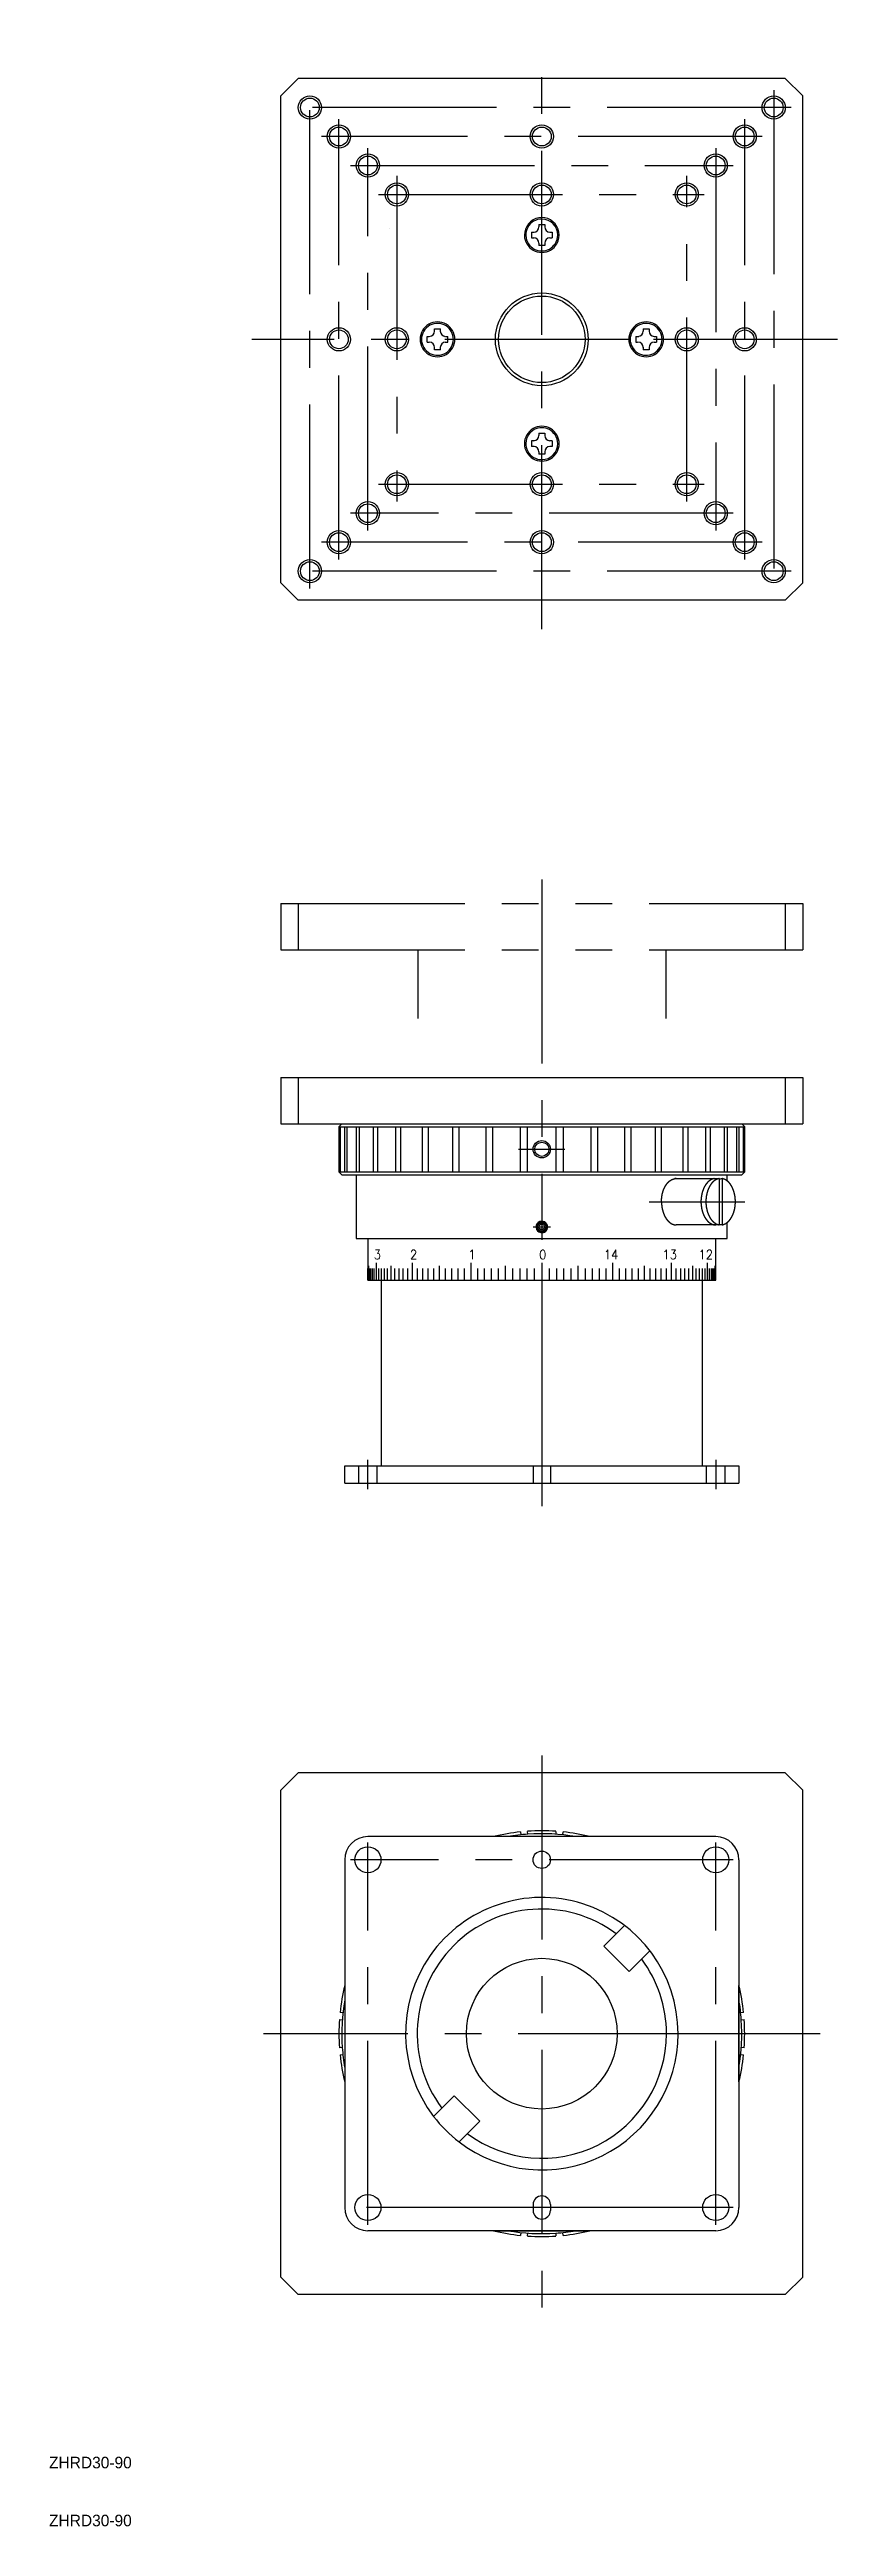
# Model space of a CAD drawing. Extents: x 10 to 146, y 10 to 437.
import ezdxf

# ---------------------------------------------------------------- set-up
doc = ezdxf.new("R2010")
doc.units = 0
for name, pattern in [('CENTER', [50.8, 31.75, -6.35, 6.35, -6.35]), ('DASHED', [19.05, 12.7, -6.35]), ('PHANTOM', [63.5, 31.75, -6.35, 6.35, -6.35, 6.35, -6.35])]:
    doc.linetypes.add(name, pattern=pattern)
doc.layers.get('0').update_dxf_attribs({"linetype": 'CONTINUOUS'})
doc.layers.add('CENTER', color=1, linetype='CENTER')
doc.styles.add('CONVERTER_1', font='txt.shx', dxfattribs={"width": 0.9})

msp = doc.modelspace()

# ---------------------------------------------------------------- texts
at = {"color": 7, "linetype": 'CONTINUOUS', "style": 'CONVERTER_1', "width": 0.9}
for s, p in [('3', (66.02, 228.63)), ('2', (72.26, 228.63)), ('1', (82.35, 228.63)), ('0', (94.55, 228.63))]:
    msp.add_text(s, height=1.6, dxfattribs=at).set_placement(p)
at = {"color": 7, "linetype": 'CONTINUOUS'}
for p in [(10, 20), (10, 10)]:
    msp.add_text('ZHRD30-90', height=2, dxfattribs=at).set_placement(p)

# ---------------------------------------------------------------- blocks, each defined once
blk = doc.blocks.new('*U19')
at = {"color": 7, "linetype": 'CONTINUOUS', "style": 'CONVERTER_1', "width": 0.9}
blk.add_text('14', height=1.6, dxfattribs=at).set_placement((105.73, 228.63))
blk = doc.blocks.new('*U20')
at = {"color": 7, "linetype": 'CONTINUOUS', "style": 'CONVERTER_1', "width": 0.9}
blk.add_text('13', height=1.6, dxfattribs=at).set_placement((115.82, 228.63))
blk = doc.blocks.new('*U21')
at = {"color": 7, "linetype": 'CONTINUOUS', "style": 'CONVERTER_1', "width": 0.9}
blk.add_text('12', height=1.6, dxfattribs=at).set_placement((122.06, 228.63))

# ---------------------------------------------------------------- linework, layer by layer
at = {"color": 7, "linetype": 'CONTINUOUS'}
for p, q in [((50, 429.35), (53, 432.35)), ((137, 432.35), (53, 432.35)), ((140, 429.35), (137, 432.35)), ((50, 345.35), (50, 429.35)), ((140, 345.35), (140, 429.35)), ((138, 427.35), (138, 427.35)), ((68.66, 406.54), (68.66, 406.54)), ((94.5, 407.15), (95, 407.15)), ((94.5, 407.15), (94.5, 406.77)), ((95, 407.15), (95.5, 407.15)), ((95.5, 407.15), (95.5, 406.77)), ((93.2, 405.85), (93.2, 404.85)), ((93.2, 405.85), (93.59, 405.85)), ((93.2, 404.85), (93.59, 404.85)), ((93.59, 405.85), (93.71, 405.85)), ((93.59, 404.85), (93.69, 404.85)), ((94.5, 403.94), (94.5, 403.55)), ((94.5, 403.94), (94.5, 403.94)), ((95, 403.55), (94.5, 403.55)), ((95.5, 403.55), (95, 403.55)), ((95.5, 403.94), (95.5, 403.85)), ((95.5, 403.85), (95.5, 403.55)), ((96.41, 405.85), (96.8, 405.85)), ((96.41, 404.85), (96.8, 404.85)), ((96.8, 405.85), (96.8, 404.85)), ((76.5, 389.15), (77.5, 389.15)), ((76.5, 388.77), (76.5, 389.15)), ((77.5, 388.77), (77.5, 389.15)), ((112.5, 389.15), (112.5, 388.77)), ((112.5, 389.15), (113.5, 389.15)), ((113.5, 389.15), (113.5, 388.77)), ((75.2, 387.35), (75.2, 387.85)), ((75.2, 387.85), (75.59, 387.85)), ((75.2, 386.85), (75.2, 387.35)), ((75.2, 386.85), (75.59, 386.85)), ((76.5, 385.55), (76.5, 385.94)), ((77.5, 385.55), (76.5, 385.55)), ((77.5, 385.94), (77.5, 386.04)), ((77.5, 385.55), (77.5, 385.94)), ((78.29, 387.85), (78.41, 387.85)), ((78.31, 386.85), (78.5, 386.85)), ((78.5, 387.85), (78.8, 387.85)), ((78.5, 386.85), (78.8, 386.85)), ((78.8, 387.35), (78.8, 387.85)), ((78.8, 386.85), (78.8, 387.35)), ((111.2, 387.85), (111.5, 387.85)), ((111.2, 387.85), (111.2, 387.35)), ((111.2, 387.35), (111.2, 386.85)), ((111.2, 386.85), (111.5, 386.85)), ((111.5, 387.85), (111.71, 387.85)), ((112.5, 386.04), (112.5, 385.94)), ((112.5, 385.94), (112.5, 385.55)), ((112.5, 385.94), (112.5, 385.94)), ((113.5, 385.55), (112.5, 385.55)), ((113.5, 385.94), (113.5, 385.55)), ((114.41, 387.85), (114.8, 387.85)), ((114.41, 386.85), (114.8, 386.85)), ((114.8, 387.85), (114.8, 387.35)), ((114.8, 387.35), (114.8, 386.85)), ((93.69, 369.85), (93.2, 369.85)), ((93.2, 369.85), (93.2, 368.85)), ((93.59, 368.85), (93.2, 368.85)), ((93.71, 368.85), (93.59, 368.85)), ((94.5, 371.15), (95, 371.15)), ((94.5, 371.15), (94.5, 370.77)), ((94.5, 367.94), (94.5, 367.55)), ((95, 367.55), (94.5, 367.55)), ((95, 371.15), (95.5, 371.15)), ((95.5, 367.55), (95, 367.55)), ((95.5, 371.15), (95.5, 370.77)), ((95.5, 367.94), (95.5, 367.55)), ((96.8, 369.85), (96.41, 369.85)), ((96.8, 368.85), (96.41, 368.85)), ((96.8, 369.85), (96.8, 368.85)), ((53, 342.35), (50, 345.35)), ((137, 342.35), (53, 342.35)), ((137, 342.35), (140, 345.35)), ((50, 260), (140, 260)), ((50, 260), (50, 252)), ((53, 260), (53, 252)), ((137, 260), (137, 252)), ((140, 260), (140, 252)), ((50, 252), (140, 252)), ((60, 251.5), (60.5, 252)), ((60, 251.5), (60, 243.7)), ((60, 251.5), (91.51, 251.5)), ((60.09, 243.7), (60.09, 251.5)), ((60.19, 251.5), (60.19, 243.7)), ((61.04, 243.7), (61.04, 251.5)), ((61.36, 251.5), (61.36, 243.7)), ((61.36, 251.5), (61.36, 243.7)), ((63.03, 243.7), (63.03, 251.5)), ((63.54, 243.7), (63.54, 251.5)), ((65.98, 243.7), (65.98, 251.5)), ((66.68, 251.5), (66.68, 243.7)), ((69.82, 243.7), (69.82, 251.5)), ((70.69, 243.7), (70.69, 251.5)), ((74.43, 243.7), (74.43, 251.5)), ((74.43, 243.7), (74.43, 251.5)), ((75.43, 243.7), (75.43, 251.5)), ((79.66, 243.7), (79.66, 251.5)), ((80.76, 243.7), (80.76, 251.5)), ((85.35, 251.5), (85.35, 243.7)), ((86.53, 243.7), (86.53, 251.5)), ((91.34, 243.7), (91.34, 251.5)), ((91.51, 251.5), (92.74, 251.5)), ((92.56, 243.7), (92.56, 251.5)), ((92.74, 251.5), (95, 251.5)), ((95, 251.5), (97.26, 251.5)), ((97.26, 251.5), (97.44, 251.5)), ((97.44, 251.5), (97.72, 251.5)), ((97.44, 251.5), (97.44, 243.7)), ((97.72, 251.5), (98.49, 251.5)), ((98.49, 251.5), (98.66, 251.5)), ((98.66, 251.5), (99.08, 251.5)), ((98.66, 251.5), (98.66, 243.7)), ((99.08, 251.5), (102.95, 251.5)), ((102.95, 251.5), (103.47, 251.5)), ((103.47, 251.5), (104.43, 251.5)), ((103.47, 251.5), (103.47, 243.7)), ((104.43, 251.5), (104.65, 251.5)), ((104.65, 251.5), (105.75, 251.5)), ((104.65, 243.7), (104.65, 251.5)), ((105.75, 251.5), (109.24, 251.5)), ((109.24, 251.5), (110.13, 251.5)), ((109.24, 251.5), (109.24, 243.7)), ((110.13, 251.5), (110.34, 251.5)), ((110.34, 251.5), (110.86, 251.5)), ((110.34, 251.5), (110.34, 243.7)), ((110.86, 251.5), (112.1, 251.5)), ((112.1, 251.5), (130, 251.5)), ((114.57, 251.5), (114.57, 243.7)), ((115.57, 251.5), (115.57, 243.7)), ((119.31, 251.5), (119.31, 243.7)), ((120.18, 251.5), (120.18, 243.7)), ((123.32, 243.7), (123.32, 251.5)), ((124.02, 251.5), (124.02, 243.7)), ((126.46, 251.5), (126.46, 243.7)), ((126.97, 251.5), (126.97, 243.7)), ((128.64, 243.7), (128.64, 251.5)), ((128.96, 251.5), (128.96, 243.7)), ((129.5, 252), (130, 251.5)), ((129.81, 243.7), (129.81, 251.5)), ((129.91, 251.5), (129.91, 243.7)), ((130, 243.7), (130, 251.5)), ((60, 243.7), (60.5, 243.2)), ((60, 243.7), (91.51, 243.7)), ((91.51, 243.7), (92.74, 243.7)), ((92.74, 243.7), (95, 243.7)), ((95, 243.7), (97.26, 243.7)), ((97.26, 243.7), (97.44, 243.7)), ((97.44, 243.7), (97.72, 243.7)), ((97.72, 243.7), (98.49, 243.7)), ((98.49, 243.7), (98.66, 243.7)), ((98.66, 243.7), (99.08, 243.7)), ((99.08, 243.7), (102.95, 243.7)), ((102.95, 243.7), (103.47, 243.7)), ((103.47, 243.7), (104.43, 243.7)), ((104.43, 243.7), (104.65, 243.7)), ((104.65, 243.7), (105.75, 243.7)), ((105.75, 243.7), (109.24, 243.7)), ((109.24, 243.7), (110.13, 243.7)), ((110.13, 243.7), (110.34, 243.7)), ((110.34, 243.7), (110.86, 243.7)), ((110.86, 243.7), (112.1, 243.7)), ((112.1, 243.7), (114.39, 243.7)), ((114.39, 243.7), (114.57, 243.7)), ((114.57, 243.7), (115.5, 243.7)), ((115.5, 243.7), (115.57, 243.7)), ((115.57, 243.7), (116.81, 243.7)), ((116.81, 243.7), (117.92, 243.7)), ((117.92, 243.7), (119.31, 243.7)), ((119.31, 243.7), (119.42, 243.7)), ((119.42, 243.7), (120.18, 243.7)), ((120.18, 243.7), (120.43, 243.7)), ((120.43, 243.7), (122.09, 243.7)), ((122.09, 243.7), (123.05, 243.7)), ((123.05, 243.7), (123.32, 243.7)), ((123.32, 243.7), (123.9, 243.7)), ((123.9, 243.7), (124.02, 243.7)), ((124.02, 243.7), (126.46, 243.7)), ((124.77, 243.7), (126.46, 243.7)), ((126.46, 243.7), (126.97, 243.7)), ((126.46, 243.7), (126.55, 243.7)), ((126.97, 243.7), (128.64, 243.7)), ((128.64, 243.7), (128.96, 243.7)), ((128.96, 243.7), (129.81, 243.7)), ((129.5, 243.2), (130, 243.7)), ((60.5, 243.2), (63, 243.2)), ((63, 243.2), (63, 232.2)), ((63, 243.2), (95, 243.2)), ((95, 243.2), (124.7, 243.2)), ((118.19, 242.55), (122.64, 242.55)), ((118.19, 242.55), (118.34, 242.55)), ((122.64, 242.55), (125.64, 242.55)), ((124.7, 243.2), (127, 243.2)), ((126.13, 242.53), (125.57, 242.36)), ((125.57, 242.53), (125.57, 242.53)), ((125.57, 242.53), (125.57, 242.36)), ((125.57, 242.36), (125.57, 238.55)), ((126.13, 242.53), (126.13, 242.53)), ((126.13, 242.53), (126.13, 238.55)), ((127, 243.2), (129.5, 243.2)), ((127, 242.12), (127, 243.2)), ((94.13, 234.7), (95, 235.2)), ((95, 235.2), (95.87, 234.7)), ((125.57, 238.55), (125.57, 234.58)), ((126.13, 238.55), (126.13, 234.58)), ((63, 232.2), (65, 232.2)), ((65, 232.2), (65, 225)), ((65, 232.2), (95, 232.2)), ((94.13, 233.7), (94.13, 234.7)), ((95, 233.2), (94.13, 233.7)), ((95.87, 233.7), (95, 233.2)), ((95, 232.2), (125, 232.2)), ((95.87, 234.7), (95.87, 233.7)), ((126.13, 234.55), (118.19, 234.55)), ((125.64, 234.55), (122.64, 234.55)), ((125, 225), (125, 232.2)), ((125, 232.2), (127, 232.2)), ((127, 232.2), (127, 234.99)), ((65, 225), (125, 225)), ((65, 225), (65.01, 225)), ((65, 225), (95, 225)), ((65, 225), (67.3, 225)), ((65.01, 225), (65.06, 225)), ((65.06, 225), (65.16, 225)), ((65.16, 225), (65.32, 225)), ((65.32, 225), (65.53, 225)), ((65.53, 225), (65.79, 225)), ((65.79, 225), (66.11, 225)), ((66.11, 225), (66.47, 225)), ((66.47, 225), (66.88, 225)), ((66.88, 225), (67.34, 225)), ((67.3, 225), (67.3, 193)), ((67.3, 225), (95, 225)), ((67.34, 225), (67.86, 225)), ((67.86, 225), (68.41, 225)), ((68.41, 225), (69.02, 225)), ((69.02, 225), (69.67, 225)), ((69.67, 225), (70.37, 225)), ((70.37, 225), (71.1, 225)), ((71.1, 225), (71.88, 225)), ((71.88, 225), (72.71, 225)), ((72.71, 225), (73.57, 225)), ((73.57, 225), (74.46, 225)), ((74.46, 225), (75.4, 225)), ((75.4, 225), (76.37, 225)), ((76.37, 225), (77.37, 225)), ((77.37, 225), (78.4, 225)), ((78.4, 225), (79.46, 225)), ((79.46, 225), (80.55, 225)), ((80.55, 225), (81.66, 225)), ((81.66, 225), (82.8, 225)), ((82.8, 225), (83.96, 225)), ((83.96, 225), (85.13, 225)), ((85.13, 225), (86.33, 225)), ((86.33, 225), (87.54, 225)), ((87.54, 225), (88.76, 225)), ((88.76, 225), (90, 225)), ((90, 225), (91.24, 225)), ((91.24, 225), (92.49, 225)), ((92.49, 225), (93.74, 225)), ((95, 225), (96.26, 225)), ((95, 225), (122.7, 225)), ((95, 225), (95, 218.2)), ((96.26, 225), (97.51, 225)), ((97.51, 225), (98.76, 225)), ((98.76, 225), (100, 225)), ((100, 225), (101.24, 225)), ((101.24, 225), (102.46, 225)), ((102.46, 225), (103.67, 225)), ((103.67, 225), (104.87, 225)), ((104.87, 225), (106.04, 225)), ((106.04, 225), (107.2, 225)), ((107.2, 225), (108.34, 225)), ((108.34, 225), (109.45, 225)), ((109.45, 225), (110.54, 225)), ((110.54, 225), (111.6, 225)), ((111.6, 225), (112.63, 225)), ((112.63, 225), (113.63, 225)), ((113.63, 225), (114.6, 225)), ((114.6, 225), (115.54, 225)), ((115.54, 225), (116.43, 225)), ((116.43, 225), (117.29, 225)), ((117.29, 225), (118.12, 225)), ((118.12, 225), (118.9, 225)), ((118.9, 225), (119.63, 225)), ((119.63, 225), (120.33, 225)), ((120.33, 225), (120.98, 225)), ((120.98, 225), (121.59, 225)), ((121.59, 225), (122.14, 225)), ((122.14, 225), (122.66, 225)), ((122.66, 225), (123.12, 225)), ((122.7, 193), (122.7, 225)), ((122.7, 225), (125, 225)), ((123.12, 225), (123.53, 225)), ((123.53, 225), (123.89, 225)), ((123.89, 225), (124.21, 225)), ((124.21, 225), (124.47, 225)), ((124.47, 225), (124.68, 225)), ((124.68, 225), (124.84, 225)), ((124.84, 225), (124.94, 225)), ((124.94, 225), (124.99, 225)), ((124.99, 225), (125, 225)), ((61, 193), (93.5, 193)), ((61, 190), (61, 193)), ((93.5, 193), (96.5, 193)), ((96.5, 193), (129, 193)), ((127.7, 193), (129, 193)), ((129, 193), (129, 190)), ((61, 190), (93.5, 190)), ((63.42, 190), (65, 190)), ((63.42, 190), (65, 190)), ((65, 190), (66.57, 190)), ((65, 190), (66.57, 190)), ((93.5, 190), (96.5, 190)), ((96.5, 190), (129, 190)), ((123.42, 190), (125, 190)), ((123.42, 190), (125, 190)), ((125, 190), (126.57, 190)), ((125, 190), (126.57, 190)), ((50, 137), (53, 140)), ((50, 53), (50, 137)), ((137, 140), (53, 140)), ((137, 140), (53, 140)), ((137, 140), (53, 140)), ((140, 137), (137, 140)), ((140, 53), (140, 137)), ((140, 53), (140, 137)), ((86.69, 129), (65, 129)), ((89.15, 129), (86.69, 129)), ((100.85, 129), (89.15, 129)), ((91.34, 129.81), (91.39, 129.31)), ((91.39, 129.31), (91.39, 129.31)), ((92.59, 129.42), (92.56, 129.91)), ((97.44, 129.91), (97.41, 129.42)), ((98.61, 129.31), (98.66, 129.81)), ((103.31, 129), (100.85, 129)), ((125, 129), (103.31, 129)), ((61, 125), (61, 65)), ((65, 125), (65, 128)), ((129, 125), (129, 65)), ((109.28, 113.66), (105.7, 110.09)), ((110.09, 105.7), (105.7, 110.09)), ((105.7, 110.09), (105.7, 110.09)), ((113.66, 109.28), (110.09, 105.7)), ((61, 103.31), (61, 100.85)), ((129, 100.85), (129, 103.31)), ((60.69, 98.61), (60.19, 98.66)), ((61, 100.85), (61, 89.15)), ((129, 89.15), (129, 100.85)), ((129.81, 98.66), (129.31, 98.61)), ((129.31, 98.61), (129.31, 98.61)), ((60.09, 97.44), (60.58, 97.41)), ((129.42, 97.41), (129.91, 97.44)), ((60.58, 92.59), (60.09, 92.56)), ((60.19, 91.34), (60.69, 91.39)), ((60.69, 91.39), (60.69, 91.39)), ((129.31, 91.39), (129.81, 91.34)), ((129.91, 92.56), (129.42, 92.59)), ((61, 89.15), (61, 86.69)), ((129, 86.69), (129, 89.15)), ((76.34, 80.72), (79.91, 84.3)), ((79.91, 84.3), (84.3, 79.91)), ((80.72, 76.34), (84.3, 79.91)), ((84.3, 79.91), (84.3, 79.91)), ((93.5, 65.5), (93.5, 64.5)), ((96.5, 65.5), (96.5, 64.5)), ((125, 61), (65, 61)), ((86.69, 61), (89.15, 61)), ((89.15, 61), (100.85, 61)), ((91.39, 60.69), (91.34, 60.19)), ((92.56, 60.09), (92.59, 60.58)), ((97.41, 60.58), (97.44, 60.09)), ((98.66, 60.19), (98.61, 60.69)), ((98.61, 60.69), (98.61, 60.69)), ((100.85, 61), (103.31, 61)), ((53, 50), (50, 53)), ((137, 50), (140, 53)), ((137, 50), (53, 50))]:
    msp.add_line(p, q, dxfattribs=at)
at = {"color": 3, "linetype": 'PHANTOM'}
for p, q in [((50, 290), (50, 282)), ((50, 290), (140, 290)), ((53, 290), (53, 282)), ((137, 290), (137, 282)), ((140, 290), (140, 282)), ((50, 282), (116.4, 282)), ((73.6, 282), (73.6, 278.8)), ((73.6, 282), (73.6, 270.17)), ((116.4, 282), (140, 282)), ((116.4, 282), (116.4, 270.17))]:
    msp.add_line(p, q, dxfattribs=at)
at = {"color": 3, "linetype": 'CONTINUOUS'}
for p, q in [((65.01, 225), (65.01, 227)), ((65.06, 225), (65.06, 227)), ((65.16, 225), (65.16, 227.5)), ((65.32, 225), (65.32, 227)), ((65.53, 225), (65.53, 227)), ((65.79, 225), (65.79, 227)), ((66.11, 225), (66.11, 227)), ((66.47, 225), (66.47, 228)), ((66.88, 225), (66.88, 227)), ((67.34, 225), (67.34, 227)), ((67.86, 225), (67.86, 227)), ((68.41, 225), (68.41, 227)), ((69.02, 225), (69.02, 227.5)), ((69.67, 225), (69.67, 227)), ((70.37, 225), (70.37, 227)), ((71.1, 225), (71.1, 227)), ((71.88, 225), (71.88, 227)), ((72.71, 225), (72.71, 228)), ((73.57, 225), (73.57, 227)), ((74.46, 225), (74.46, 227)), ((75.4, 225), (75.4, 227)), ((76.37, 225), (76.37, 227)), ((77.37, 225), (77.37, 227.5)), ((78.4, 225), (78.4, 227)), ((79.46, 225), (79.46, 227)), ((80.55, 225), (80.55, 227)), ((81.66, 225), (81.66, 227)), ((82.8, 225), (82.8, 228)), ((83.96, 225), (83.96, 227)), ((85.13, 225), (85.13, 227)), ((86.33, 225), (86.33, 227)), ((87.54, 225), (87.54, 227)), ((88.76, 225), (88.76, 227.5)), ((90, 225), (90, 227)), ((91.24, 225), (91.24, 227)), ((92.49, 225), (92.49, 227)), ((93.74, 225), (93.74, 227)), ((95, 228), (95, 225)), ((95, 228), (95, 225)), ((96.26, 227), (96.26, 225)), ((97.51, 227), (97.51, 225)), ((98.76, 227), (98.76, 225)), ((100, 227), (100, 225)), ((101.24, 227.5), (101.24, 225)), ((102.46, 227), (102.46, 225)), ((103.67, 227), (103.67, 225)), ((104.87, 227), (104.87, 225)), ((106.04, 227), (106.04, 225)), ((107.2, 228), (107.2, 225)), ((108.34, 227), (108.34, 225)), ((109.45, 227), (109.45, 225)), ((110.54, 227), (110.54, 225)), ((111.6, 227), (111.6, 225)), ((112.63, 227.5), (112.63, 225)), ((113.63, 227), (113.63, 225)), ((114.6, 227), (114.6, 225)), ((115.54, 227), (115.54, 225)), ((116.43, 227), (116.43, 225)), ((117.29, 228), (117.29, 225)), ((118.12, 227), (118.12, 225)), ((118.9, 227), (118.9, 225)), ((119.63, 227), (119.63, 225)), ((120.33, 227), (120.33, 225)), ((120.98, 227.5), (120.98, 225)), ((121.59, 227), (121.59, 225)), ((122.14, 227), (122.14, 225)), ((122.66, 227), (122.66, 225)), ((123.12, 227), (123.12, 225)), ((123.53, 228), (123.53, 225)), ((123.89, 227), (123.89, 225)), ((124.21, 227), (124.21, 225)), ((124.47, 227), (124.47, 225)), ((124.68, 227), (124.68, 225)), ((124.84, 227.5), (124.84, 225)), ((124.94, 227), (124.94, 225)), ((124.99, 227), (124.99, 225))]:
    msp.add_line(p, q, dxfattribs=at)
at = {"color": 3, "linetype": 'DASHED'}
for p, q in [((63.42, 190), (63.42, 193)), ((66.57, 193), (66.57, 190)), ((93.5, 193), (93.5, 190)), ((96.5, 193), (96.5, 190)), ((123.42, 190), (123.42, 193)), ((126.57, 193), (126.57, 190))]:
    msp.add_line(p, q, dxfattribs=at)
at = {"color": 7}
for points in [[(115.65, 238.55, 0), (115.65, 238.56, 0), (115.65, 238.57, 0), (115.65, 238.58, 0), (115.65, 238.58, 0), (115.65, 238.59, 0), (115.65, 238.6, 0), (115.65, 238.6, 0), (115.65, 238.61, 0), (115.65, 238.62, 0), (115.65, 238.63, 0), (115.65, 238.63, 0), (115.65, 238.64, 0), (115.65, 238.65, 0), (115.65, 238.65, 0), (115.65, 238.66, 0), (115.65, 238.67, 0), (115.65, 238.68, 0), (115.65, 238.68, 0), (115.65, 238.69, 0), (115.65, 238.7, 0), (115.65, 238.7, 0), (115.65, 238.71, 0), (115.65, 238.72, 0), (115.65, 238.72, 0), (115.65, 238.73, 0), (115.65, 238.74, 0), (115.65, 238.75, 0), (115.65, 238.75, 0), (115.65, 238.76, 0), (115.65, 238.77, 0), (115.65, 238.77, 0), (115.65, 238.78, 0), (115.65, 238.79, 0), (115.65, 238.8, 0), (115.65, 238.8, 0), (115.65, 238.81, 0), (115.65, 238.82, 0), (115.65, 238.82, 0), (115.66, 238.83, 0), (115.66, 238.84, 0), (115.66, 238.84, 0), (115.66, 238.85, 0), (115.66, 238.86, 0), (115.66, 238.87, 0), (115.66, 238.87, 0), (115.66, 238.88, 0), (115.66, 238.89, 0), (115.66, 238.9, 0), (115.66, 238.9, 0), (115.66, 238.91, 0), (115.66, 238.92, 0), (115.66, 238.92, 0), (115.66, 238.93, 0), (115.66, 238.94, 0), (115.66, 238.94, 0), (115.66, 238.95, 0), (115.66, 238.96, 0), (115.66, 238.97, 0), (115.66, 238.97, 0), (115.66, 238.98, 0), (115.66, 238.99, 0), (115.66, 238.99, 0), (115.66, 239, 0), (115.67, 239.01, 0), (115.67, 239.01, 0), (115.67, 239.02, 0), (115.67, 239.03, 0), (115.67, 239.04, 0), (115.67, 239.04, 0), (115.67, 239.05, 0), (115.67, 239.06, 0), (115.67, 239.06, 0), (115.67, 239.07, 0), (115.67, 239.08, 0), (115.67, 239.09, 0), (115.67, 239.09, 0), (115.67, 239.1, 0), (115.67, 239.11, 0), (115.67, 239.11, 0), (115.67, 239.12, 0), (115.67, 239.13, 0), (115.68, 239.13, 0), (115.68, 239.14, 0), (115.68, 239.15, 0), (115.68, 239.16, 0), (115.68, 239.16, 0), (115.68, 239.17, 0), (115.68, 239.18, 0), (115.68, 239.18, 0), (115.68, 239.19, 0), (115.68, 239.2, 0), (115.68, 239.21, 0), (115.68, 239.21, 0), (115.68, 239.22, 0), (115.69, 239.23, 0), (115.69, 239.23, 0), (115.69, 239.24, 0), (115.69, 239.25, 0), (115.69, 239.25, 0), (115.69, 239.26, 0), (115.69, 239.27, 0), (115.69, 239.28, 0), (115.69, 239.28, 0), (115.69, 239.29, 0), (115.69, 239.3, 0), (115.69, 239.3, 0), (115.69, 239.31, 0), (115.69, 239.32, 0), (115.7, 239.32, 0), (115.7, 239.33, 0), (115.7, 239.34, 0), (115.7, 239.35, 0), (115.7, 239.35, 0), (115.7, 239.36, 0), (115.7, 239.37, 0), (115.7, 239.37, 0), (115.7, 239.38, 0), (115.7, 239.39, 0), (115.7, 239.4, 0), (115.71, 239.4, 0), (115.71, 239.41, 0), (115.71, 239.42, 0), (115.71, 239.42, 0), (115.71, 239.43, 0), (115.71, 239.44, 0), (115.71, 239.44, 0), (115.71, 239.45, 0), (115.71, 239.46, 0), (115.72, 239.47, 0), (115.72, 239.47, 0), (115.72, 239.48, 0), (115.72, 239.49, 0), (115.72, 239.49, 0), (115.72, 239.5, 0), (115.72, 239.51, 0), (115.72, 239.51, 0), (115.72, 239.52, 0), (115.72, 239.53, 0), (115.73, 239.53, 0), (115.73, 239.54, 0), (115.73, 239.55, 0), (115.73, 239.56, 0), (115.73, 239.56, 0), (115.73, 239.57, 0), (115.73, 239.58, 0), (115.73, 239.58, 0), (115.73, 239.59, 0), (115.74, 239.6, 0), (115.74, 239.6, 0), (115.74, 239.61, 0), (115.74, 239.62, 0), (115.74, 239.63, 0), (115.74, 239.63, 0), (115.74, 239.64, 0), (115.75, 239.65, 0), (115.75, 239.65, 0), (115.75, 239.66, 0), (115.75, 239.67, 0), (115.75, 239.67, 0), (115.75, 239.68, 0), (115.75, 239.69, 0), (115.75, 239.69, 0), (115.76, 239.7, 0), (115.76, 239.71, 0), (115.76, 239.72, 0), (115.76, 239.72, 0), (115.76, 239.73, 0), (115.76, 239.74, 0), (115.76, 239.74, 0), (115.77, 239.75, 0), (115.77, 239.76, 0), (115.77, 239.76, 0), (115.77, 239.77, 0), (115.77, 239.78, 0), (115.77, 239.79, 0), (115.77, 239.79, 0), (115.78, 239.8, 0), (115.78, 239.81, 0), (115.78, 239.81, 0), (115.78, 239.82, 0), (115.78, 239.83, 0), (115.78, 239.83, 0), (115.78, 239.84, 0), (115.78, 239.85, 0), (115.79, 239.85, 0), (115.79, 239.86, 0), (115.79, 239.87, 0), (115.79, 239.88, 0), (115.79, 239.88, 0), (115.79, 239.89, 0), (115.8, 239.9, 0), (115.8, 239.9, 0), (115.8, 239.91, 0), (115.8, 239.92, 0), (115.8, 239.92, 0), (115.8, 239.93, 0), (115.81, 239.94, 0), (115.81, 239.94, 0), (115.81, 239.95, 0), (115.81, 239.96, 0), (115.81, 239.97, 0), (115.81, 239.97, 0), (115.81, 239.98, 0), (115.82, 239.99, 0), (115.82, 239.99, 0), (115.82, 240, 0), (115.82, 240.01, 0), (115.82, 240.01, 0), (115.83, 240.02, 0), (115.83, 240.03, 0), (115.83, 240.03, 0), (115.83, 240.04, 0), (115.83, 240.05, 0), (115.83, 240.06, 0), (115.84, 240.06, 0), (115.84, 240.07, 0), (115.84, 240.07, 0), (115.84, 240.08, 0), (115.84, 240.09, 0), (115.84, 240.1, 0), (115.85, 240.1, 0), (115.85, 240.11, 0), (115.85, 240.12, 0), (115.85, 240.12, 0), (115.85, 240.13, 0), (115.86, 240.14, 0), (115.86, 240.14, 0), (115.86, 240.15, 0), (115.86, 240.16, 0), (115.86, 240.16, 0), (115.87, 240.17, 0), (115.87, 240.18, 0), (115.87, 240.19, 0), (115.87, 240.19, 0), (115.87, 240.2, 0), (115.88, 240.21, 0), (115.88, 240.21, 0), (115.88, 240.22, 0), (115.88, 240.22, 0), (115.88, 240.23, 0), (115.89, 240.24, 0), (115.89, 240.25, 0), (115.89, 240.25, 0), (115.89, 240.26, 0), (115.89, 240.27, 0), (115.89, 240.27, 0), (115.9, 240.28, 0), (115.9, 240.29, 0), (115.9, 240.29, 0), (115.9, 240.3, 0), (115.91, 240.31, 0), (115.91, 240.31, 0), (115.91, 240.32, 0), (115.91, 240.33, 0), (115.91, 240.33, 0), (115.92, 240.34, 0), (115.92, 240.35, 0), (115.92, 240.35, 0), (115.92, 240.36, 0), (115.92, 240.37, 0), (115.93, 240.37, 0), (115.93, 240.38, 0), (115.93, 240.39, 0), (115.93, 240.39, 0), (115.94, 240.4, 0), (115.94, 240.41, 0), (115.94, 240.41, 0), (115.94, 240.42, 0), (115.94, 240.43, 0), (115.95, 240.44, 0), (115.95, 240.44, 0), (115.95, 240.45, 0), (115.95, 240.46, 0), (115.96, 240.46, 0), (115.96, 240.47, 0), (115.96, 240.47, 0), (115.96, 240.48, 0), (115.97, 240.49, 0), (115.97, 240.5, 0), (115.97, 240.5, 0), (115.97, 240.51, 0), (115.97, 240.51, 0), (115.98, 240.52, 0), (115.98, 240.53, 0), (115.98, 240.53, 0), (115.98, 240.54, 0), (115.99, 240.55, 0), (115.99, 240.56, 0), (115.99, 240.56, 0), (115.99, 240.57, 0), (116, 240.57, 0), (116, 240.58, 0), (116, 240.59, 0), (116, 240.59, 0), (116.01, 240.6, 0), (116.01, 240.61, 0), (116.01, 240.61, 0), (116.01, 240.62, 0), (116.02, 240.63, 0), (116.02, 240.63, 0), (116.02, 240.64, 0), (116.03, 240.65, 0), (116.03, 240.65, 0), (116.03, 240.66, 0), (116.03, 240.67, 0), (116.03, 240.67, 0), (116.04, 240.68, 0), (116.04, 240.69, 0), (116.04, 240.69, 0), (116.05, 240.7, 0), (116.05, 240.71, 0), (116.05, 240.71, 0), (116.05, 240.72, 0), (116.06, 240.73, 0), (116.06, 240.73, 0), (116.06, 240.74, 0), (116.06, 240.75, 0), (116.07, 240.75, 0), (116.07, 240.76, 0), (116.07, 240.77, 0), (116.08, 240.77, 0), (116.08, 240.78, 0), (116.08, 240.78, 0), (116.08, 240.79, 0), (116.09, 240.8, 0), (116.09, 240.81, 0), (116.09, 240.81, 0), (116.09, 240.82, 0), (116.1, 240.82, 0), (116.1, 240.83, 0), (116.1, 240.84, 0), (116.11, 240.84, 0), (116.11, 240.85, 0), (116.11, 240.86, 0), (116.11, 240.86, 0), (116.12, 240.87, 0), (116.12, 240.88, 0), (116.12, 240.88, 0), (116.13, 240.89, 0), (116.13, 240.9, 0), (116.13, 240.9, 0), (116.14, 240.91, 0), (116.14, 240.91, 0), (116.14, 240.92, 0), (116.14, 240.93, 0), (116.15, 240.93, 0), (116.15, 240.94, 0), (116.15, 240.95, 0), (116.16, 240.95, 0), (116.16, 240.96, 0), (116.16, 240.97, 0), (116.17, 240.97, 0), (116.17, 240.98, 0), (116.17, 240.99, 0), (116.17, 240.99, 0), (116.18, 241, 0), (116.18, 241, 0), (116.19, 241.01, 0), (116.19, 241.02, 0), (116.19, 241.02, 0), (116.19, 241.03, 0), (116.2, 241.04, 0), (116.2, 241.04, 0), (116.2, 241.05, 0), (116.21, 241.06, 0), (116.21, 241.06, 0), (116.21, 241.07, 0), (116.22, 241.07, 0), (116.22, 241.08, 0), (116.22, 241.09, 0), (116.23, 241.09, 0), (116.23, 241.1, 0), (116.23, 241.1, 0), (116.24, 241.11, 0), (116.24, 241.12, 0), (116.24, 241.12, 0), (116.25, 241.13, 0), (116.25, 241.14, 0), (116.25, 241.14, 0), (116.26, 241.15, 0), (116.26, 241.16, 0), (116.26, 241.16, 0), (116.27, 241.17, 0), (116.27, 241.17, 0), (116.27, 241.18, 0), (116.28, 241.19, 0), (116.28, 241.19, 0), (116.28, 241.2, 0), (116.29, 241.2, 0), (116.29, 241.21, 0), (116.29, 241.22, 0), (116.3, 241.22, 0), (116.3, 241.23, 0), (116.3, 241.24, 0), (116.31, 241.24, 0), (116.31, 241.25, 0), (116.31, 241.25, 0), (116.32, 241.26, 0), (116.32, 241.27, 0), (116.33, 241.27, 0), (116.33, 241.28, 0), (116.33, 241.28, 0), (116.34, 241.29, 0), (116.34, 241.3, 0), (116.34, 241.3, 0), (116.35, 241.31, 0), (116.35, 241.31, 0), (116.36, 241.32, 0), (116.36, 241.33, 0), (116.36, 241.33, 0), (116.37, 241.34, 0), (116.37, 241.34, 0), (116.37, 241.35, 0), (116.38, 241.36, 0), (116.38, 241.36, 0), (116.39, 241.37, 0), (116.39, 241.38, 0), (116.39, 241.38, 0), (116.4, 241.39, 0), (116.4, 241.39, 0), (116.4, 241.4, 0), (116.41, 241.4, 0), (116.41, 241.41, 0), (116.42, 241.42, 0), (116.42, 241.42, 0), (116.42, 241.43, 0), (116.43, 241.43, 0), (116.43, 241.44, 0), (116.44, 241.45, 0), (116.44, 241.45, 0), (116.44, 241.46, 0), (116.45, 241.46, 0), (116.45, 241.47, 0), (116.45, 241.47, 0), (116.46, 241.48, 0), (116.46, 241.49, 0), (116.47, 241.49, 0), (116.47, 241.5, 0), (116.47, 241.5, 0), (116.48, 241.51, 0), (116.48, 241.52, 0), (116.49, 241.52, 0), (116.49, 241.53, 0), (116.5, 241.53, 0), (116.5, 241.54, 0), (116.5, 241.54, 0), (116.51, 241.55, 0), (116.51, 241.56, 0), (116.52, 241.56, 0), (116.52, 241.57, 0), (116.52, 241.57, 0), (116.53, 241.58, 0), (116.53, 241.59, 0), (116.54, 241.59, 0), (116.54, 241.6, 0), (116.55, 241.6, 0), (116.55, 241.61, 0), (116.55, 241.61, 0), (116.56, 241.62, 0), (116.56, 241.62, 0), (116.57, 241.63, 0), (116.57, 241.64, 0), (116.58, 241.64, 0), (116.58, 241.65, 0), (116.58, 241.65, 0), (116.59, 241.66, 0), (116.59, 241.66, 0), (116.6, 241.67, 0), (116.6, 241.68, 0), (116.61, 241.68, 0), (116.61, 241.69, 0), (116.61, 241.69, 0), (116.62, 241.7, 0), (116.62, 241.7, 0), (116.63, 241.71, 0), (116.63, 241.71, 0), (116.64, 241.72, 0), (116.64, 241.72, 0), (116.65, 241.73, 0), (116.65, 241.74, 0), (116.66, 241.74, 0), (116.66, 241.75, 0), (116.66, 241.75, 0), (116.67, 241.76, 0), (116.67, 241.76, 0), (116.68, 241.77, 0), (116.68, 241.77, 0), (116.69, 241.78, 0), (116.69, 241.78, 0), (116.7, 241.79, 0), (116.7, 241.79, 0), (116.71, 241.8, 0), (116.71, 241.81, 0), (116.72, 241.81, 0), (116.72, 241.82, 0), (116.72, 241.82, 0), (116.73, 241.83, 0), (116.73, 241.83, 0), (116.74, 241.84, 0), (116.74, 241.84, 0), (116.75, 241.85, 0), (116.75, 241.85, 0), (116.76, 241.86, 0), (116.76, 241.86, 0), (116.77, 241.87, 0), (116.77, 241.87, 0), (116.78, 241.88, 0), (116.78, 241.88, 0), (116.79, 241.89, 0), (116.79, 241.89, 0), (116.8, 241.9, 0), (116.8, 241.9, 0), (116.81, 241.91, 0), (116.81, 241.91, 0), (116.82, 241.92, 0), (116.82, 241.92, 0), (116.83, 241.93, 0), (116.83, 241.93, 0), (116.84, 241.94, 0), (116.84, 241.94, 0), (116.85, 241.95, 0), (116.85, 241.95, 0), (116.86, 241.96, 0), (116.86, 241.96, 0), (116.87, 241.97, 0), (116.87, 241.97, 0), (116.88, 241.98, 0), (116.88, 241.98, 0), (116.89, 241.99, 0), (116.89, 241.99, 0), (116.9, 242, 0), (116.9, 242, 0), (116.91, 242.01, 0), (116.91, 242.01, 0), (116.92, 242.02, 0), (116.92, 242.02, 0), (116.93, 242.03, 0), (116.94, 242.03, 0), (116.94, 242.04, 0), (116.94, 242.04, 0), (116.95, 242.04, 0), (116.96, 242.05, 0), (116.96, 242.06, 0), (116.97, 242.06, 0), (116.97, 242.06, 0), (116.98, 242.07, 0), (116.98, 242.07, 0), (116.99, 242.08, 0), (116.99, 242.08, 0), (117, 242.09, 0), (117, 242.09, 0), (117.01, 242.1, 0), (117.02, 242.1, 0), (117.02, 242.1, 0), (117.03, 242.11, 0), (117.03, 242.11, 0), (117.04, 242.12, 0), (117.04, 242.12, 0), (117.05, 242.13, 0), (117.05, 242.13, 0), (117.06, 242.14, 0), (117.06, 242.14, 0), (117.07, 242.14, 0), (117.08, 242.15, 0), (117.08, 242.15, 0), (117.09, 242.16, 0), (117.09, 242.16, 0), (117.1, 242.17, 0), (117.11, 242.17, 0), (117.11, 242.17, 0), (117.12, 242.18, 0), (117.12, 242.18, 0), (117.13, 242.19, 0), (117.13, 242.19, 0), (117.14, 242.19, 0), (117.14, 242.2, 0), (117.15, 242.2, 0), (117.16, 242.21, 0), (117.16, 242.21, 0), (117.17, 242.22, 0), (117.17, 242.22, 0), (117.18, 242.22, 0), (117.19, 242.23, 0), (117.19, 242.23, 0), (117.2, 242.24, 0), (117.2, 242.24, 0), (117.21, 242.24, 0), (117.22, 242.25, 0), (117.22, 242.25, 0), (117.23, 242.25, 0), (117.23, 242.26, 0), (117.24, 242.26, 0), (117.25, 242.27, 0), (117.25, 242.27, 0), (117.26, 242.27, 0), (117.26, 242.28, 0), (117.27, 242.28, 0), (117.28, 242.28, 0), (117.28, 242.29, 0), (117.29, 242.29, 0), (117.29, 242.3, 0), (117.3, 242.3, 0), (117.31, 242.3, 0), (117.31, 242.31, 0), (117.32, 242.31, 0), (117.32, 242.31, 0), (117.33, 242.32, 0), (117.34, 242.32, 0), (117.34, 242.32, 0), (117.35, 242.33, 0), (117.36, 242.33, 0), (117.36, 242.34, 0), (117.37, 242.34, 0), (117.37, 242.34, 0), (117.38, 242.34, 0), (117.39, 242.35, 0), (117.39, 242.35, 0), (117.4, 242.35, 0), (117.41, 242.36, 0), (117.41, 242.36, 0), (117.42, 242.36, 0), (117.42, 242.37, 0), (117.43, 242.37, 0), (117.44, 242.37, 0), (117.44, 242.38, 0), (117.45, 242.38, 0), (117.45, 242.38, 0), (117.46, 242.39, 0), (117.47, 242.39, 0), (117.47, 242.39, 0), (117.48, 242.4, 0), (117.49, 242.4, 0), (117.49, 242.4, 0), (117.5, 242.4, 0), (117.51, 242.41, 0), (117.51, 242.41, 0), (117.52, 242.41, 0), (117.53, 242.41, 0), (117.53, 242.42, 0), (117.54, 242.42, 0), (117.55, 242.42, 0), (117.55, 242.43, 0), (117.56, 242.43, 0), (117.57, 242.43, 0), (117.57, 242.43, 0), (117.58, 242.44, 0), (117.58, 242.44, 0), (117.59, 242.44, 0), (117.6, 242.44, 0), (117.61, 242.45, 0), (117.61, 242.45, 0), (117.62, 242.45, 0), (117.62, 242.45, 0), (117.63, 242.46, 0), (117.64, 242.46, 0), (117.64, 242.46, 0), (117.65, 242.46, 0), (117.66, 242.47, 0), (117.67, 242.47, 0), (117.67, 242.47, 0), (117.68, 242.47, 0), (117.69, 242.47, 0), (117.69, 242.48, 0), (117.7, 242.48, 0), (117.71, 242.48, 0), (117.71, 242.48, 0), (117.72, 242.49, 0), (117.73, 242.49, 0), (117.73, 242.49, 0), (117.74, 242.49, 0), (117.75, 242.49, 0), (117.75, 242.5, 0), (117.76, 242.5, 0), (117.77, 242.5, 0), (117.77, 242.5, 0), (117.78, 242.5, 0), (117.79, 242.5, 0), (117.8, 242.5, 0), (117.8, 242.51, 0), (117.81, 242.51, 0), (117.81, 242.51, 0), (117.82, 242.51, 0), (117.83, 242.51, 0), (117.84, 242.51, 0), (117.84, 242.52, 0), (117.85, 242.52, 0), (117.86, 242.52, 0), (117.86, 242.52, 0), (117.87, 242.52, 0), (117.88, 242.52, 0), (117.89, 242.53, 0), (117.89, 242.53, 0), (117.9, 242.53, 0), (117.91, 242.53, 0), (117.91, 242.53, 0), (117.92, 242.53, 0), (117.93, 242.53, 0), (117.93, 242.53, 0), (117.94, 242.53, 0), (117.95, 242.54, 0), (117.95, 242.54, 0), (117.96, 242.54, 0), (117.97, 242.54, 0), (117.97, 242.54, 0), (117.98, 242.54, 0), (117.99, 242.54, 0), (118, 242.54, 0), (118, 242.54, 0), (118.01, 242.54, 0), (118.02, 242.54, 0), (118.03, 242.55, 0), (118.03, 242.55, 0), (118.04, 242.55, 0), (118.05, 242.55, 0), (118.05, 242.55, 0), (118.06, 242.55, 0), (118.07, 242.55, 0), (118.07, 242.55, 0), (118.08, 242.55, 0), (118.09, 242.55, 0), (118.09, 242.55, 0), (118.1, 242.55, 0), (118.11, 242.55, 0), (118.12, 242.55, 0), (118.12, 242.55, 0), (118.13, 242.55, 0), (118.14, 242.55, 0), (118.14, 242.55, 0), (118.15, 242.55, 0), (118.16, 242.55, 0), (118.17, 242.55, 0), (118.17, 242.55, 0), (118.18, 242.55, 0), (118.19, 242.55, 0), (118.19, 242.55, 0)], [(118.19, 242.55, 0), (118.19, 242.55, 0), (118.19, 242.55, 0), (118.19, 242.55, 0), (118.19, 242.55, 0), (118.19, 242.55, 0), (118.19, 242.55, 0), (118.18, 242.55, 0), (118.18, 242.55, 0), (118.18, 242.55, 0), (118.18, 242.55, 0), (118.18, 242.55, 0), (118.18, 242.55, 0), (118.18, 242.55, 0), (118.17, 242.55, 0), (118.17, 242.55, 0), (118.17, 242.55, 0), (118.17, 242.55, 0), (118.17, 242.55, 0), (118.17, 242.55, 0), (118.17, 242.55, 0), (118.17, 242.55, 0), (118.16, 242.55, 0), (118.16, 242.55, 0), (118.16, 242.55, 0), (118.16, 242.55, 0), (118.16, 242.55, 0), (118.16, 242.55, 0), (118.16, 242.55, 0), (118.15, 242.55, 0), (118.15, 242.55, 0), (118.15, 242.55, 0), (118.15, 242.55, 0), (118.15, 242.55, 0), (118.15, 242.55, 0), (118.14, 242.55, 0), (118.14, 242.55, 0), (118.14, 242.55, 0), (118.14, 242.55, 0), (118.14, 242.55, 0), (118.14, 242.55, 0), (118.14, 242.55, 0), (118.14, 242.55, 0), (118.13, 242.55, 0), (118.13, 242.55, 0), (118.13, 242.55, 0), (118.13, 242.55, 0), (118.13, 242.55, 0), (118.13, 242.55, 0), (118.12, 242.55, 0), (118.12, 242.55, 0), (118.12, 242.55, 0), (118.12, 242.55, 0), (118.12, 242.55, 0), (118.12, 242.55, 0), (118.12, 242.55, 0), (118.11, 242.55, 0), (118.11, 242.55, 0), (118.11, 242.55, 0), (118.11, 242.55, 0), (118.11, 242.55, 0), (118.11, 242.55, 0), (118.11, 242.55, 0), (118.11, 242.55, 0), (118.1, 242.55, 0), (118.1, 242.55, 0), (118.1, 242.55, 0), (118.1, 242.55, 0), (118.1, 242.55, 0), (118.1, 242.55, 0), (118.1, 242.55, 0), (118.09, 242.55, 0), (118.09, 242.55, 0), (118.09, 242.55, 0), (118.09, 242.55, 0), (118.09, 242.55, 0), (118.09, 242.55, 0), (118.09, 242.55, 0), (118.08, 242.55, 0), (118.08, 242.55, 0), (118.08, 242.55, 0), (118.08, 242.55, 0), (118.08, 242.55, 0), (118.08, 242.55, 0), (118.08, 242.55, 0), (118.08, 242.55, 0), (118.07, 242.55, 0), (118.07, 242.55, 0), (118.07, 242.55, 0), (118.07, 242.55, 0), (118.07, 242.55, 0), (118.07, 242.55, 0), (118.06, 242.55, 0), (118.06, 242.55, 0), (118.06, 242.55, 0), (118.06, 242.55, 0), (118.06, 242.55, 0), (118.06, 242.55, 0), (118.06, 242.55, 0), (118.06, 242.55, 0), (118.05, 242.55, 0), (118.05, 242.55, 0), (118.05, 242.55, 0), (118.05, 242.55, 0), (118.05, 242.55, 0), (118.05, 242.55, 0), (118.05, 242.55, 0), (118.04, 242.55, 0), (118.04, 242.55, 0), (118.04, 242.55, 0), (118.04, 242.55, 0), (118.04, 242.55, 0), (118.04, 242.55, 0), (118.04, 242.55, 0), (118.03, 242.55, 0), (118.03, 242.55, 0), (118.03, 242.55, 0), (118.03, 242.55, 0), (118.03, 242.55, 0), (118.03, 242.55, 0), (118.03, 242.55, 0), (118.02, 242.55, 0), (118.02, 242.55, 0), (118.02, 242.54, 0), (118.02, 242.54, 0), (118.02, 242.54, 0), (118.02, 242.54, 0), (118.02, 242.54, 0), (118.02, 242.54, 0), (118.01, 242.54, 0), (118.01, 242.54, 0), (118.01, 242.54, 0), (118.01, 242.54, 0), (118.01, 242.54, 0), (118.01, 242.54, 0), (118, 242.54, 0), (118, 242.54, 0), (118, 242.54, 0), (118, 242.54, 0), (118, 242.54, 0), (118, 242.54, 0), (118, 242.54, 0), (118, 242.54, 0), (117.99, 242.54, 0), (117.99, 242.54, 0), (117.99, 242.54, 0), (117.99, 242.54, 0), (117.99, 242.54, 0), (117.99, 242.54, 0), (117.98, 242.54, 0), (117.98, 242.54, 0), (117.98, 242.54, 0), (117.98, 242.54, 0), (117.98, 242.54, 0), (117.98, 242.54, 0), (117.98, 242.54, 0), (117.97, 242.54, 0), (117.97, 242.54, 0), (117.97, 242.54, 0), (117.97, 242.54, 0)], [(124.72, 242.53, 0), (124.71, 242.53, 0), (124.7, 242.53, 0), (124.7, 242.53, 0), (124.69, 242.52, 0), (124.68, 242.52, 0), (124.68, 242.52, 0), (124.67, 242.52, 0), (124.66, 242.52, 0), (124.66, 242.52, 0), (124.65, 242.51, 0), (124.64, 242.51, 0), (124.63, 242.51, 0), (124.63, 242.51, 0), (124.62, 242.51, 0), (124.61, 242.51, 0), (124.61, 242.5, 0), (124.6, 242.5, 0), (124.59, 242.5, 0), (124.58, 242.5, 0), (124.58, 242.5, 0), (124.57, 242.5, 0), (124.56, 242.49, 0), (124.56, 242.49, 0), (124.55, 242.49, 0), (124.54, 242.49, 0), (124.53, 242.49, 0), (124.53, 242.49, 0), (124.52, 242.48, 0), (124.51, 242.48, 0), (124.51, 242.48, 0), (124.5, 242.48, 0), (124.49, 242.47, 0), (124.48, 242.47, 0), (124.48, 242.47, 0), (124.47, 242.47, 0), (124.46, 242.47, 0), (124.46, 242.46, 0), (124.45, 242.46, 0), (124.44, 242.46, 0), (124.44, 242.46, 0), (124.43, 242.45, 0), (124.42, 242.45, 0), (124.42, 242.45, 0), (124.41, 242.44, 0), (124.4, 242.44, 0), (124.39, 242.44, 0), (124.39, 242.44, 0), (124.38, 242.43, 0), (124.38, 242.43, 0), (124.37, 242.43, 0), (124.36, 242.43, 0), (124.35, 242.42, 0), (124.35, 242.42, 0), (124.34, 242.42, 0), (124.33, 242.41, 0), (124.33, 242.41, 0), (124.32, 242.41, 0), (124.31, 242.41, 0), (124.31, 242.4, 0), (124.3, 242.4, 0), (124.29, 242.4, 0), (124.29, 242.39, 0), (124.28, 242.39, 0), (124.27, 242.39, 0), (124.27, 242.38, 0), (124.26, 242.38, 0), (124.25, 242.38, 0), (124.25, 242.38, 0), (124.24, 242.37, 0), (124.23, 242.37, 0), (124.23, 242.37, 0), (124.22, 242.36, 0), (124.22, 242.36, 0), (124.21, 242.35, 0), (124.2, 242.35, 0), (124.19, 242.35, 0), (124.19, 242.34, 0), (124.18, 242.34, 0), (124.18, 242.34, 0), (124.17, 242.34, 0), (124.16, 242.33, 0), (124.16, 242.33, 0), (124.15, 242.32, 0), (124.14, 242.32, 0), (124.14, 242.32, 0), (124.13, 242.31, 0), (124.12, 242.31, 0), (124.12, 242.31, 0), (124.11, 242.3, 0), (124.11, 242.3, 0), (124.1, 242.29, 0), (124.09, 242.29, 0), (124.09, 242.29, 0), (124.08, 242.28, 0), (124.07, 242.28, 0), (124.07, 242.28, 0), (124.06, 242.27, 0), (124.06, 242.27, 0), (124.05, 242.26, 0), (124.04, 242.26, 0), (124.04, 242.26, 0), (124.03, 242.25, 0), (124.02, 242.25, 0), (124.02, 242.24, 0), (124.01, 242.24, 0), (124.01, 242.24, 0), (124, 242.23, 0), (123.99, 242.23, 0), (123.99, 242.22, 0), (123.98, 242.22, 0), (123.98, 242.22, 0), (123.97, 242.21, 0), (123.96, 242.21, 0), (123.96, 242.2, 0), (123.95, 242.2, 0), (123.95, 242.19, 0), (123.94, 242.19, 0), (123.93, 242.19, 0), (123.93, 242.18, 0), (123.92, 242.18, 0), (123.92, 242.17, 0), (123.91, 242.17, 0), (123.9, 242.16, 0), (123.9, 242.16, 0), (123.89, 242.16, 0), (123.89, 242.15, 0), (123.88, 242.15, 0), (123.88, 242.14, 0), (123.87, 242.14, 0), (123.86, 242.13, 0), (123.86, 242.13, 0), (123.85, 242.12, 0), (123.85, 242.12, 0), (123.84, 242.11, 0), (123.83, 242.11, 0), (123.83, 242.1, 0), (123.82, 242.1, 0), (123.82, 242.1, 0), (123.81, 242.09, 0), (123.81, 242.09, 0), (123.8, 242.08, 0), (123.8, 242.08, 0), (123.79, 242.07, 0), (123.78, 242.07, 0), (123.78, 242.06, 0), (123.77, 242.06, 0), (123.77, 242.05, 0), (123.76, 242.05, 0), (123.76, 242.04, 0), (123.75, 242.04, 0), (123.75, 242.03, 0), (123.74, 242.03, 0), (123.73, 242.02, 0), (123.73, 242.02, 0), (123.72, 242.01, 0), (123.72, 242.01, 0), (123.71, 242, 0), (123.71, 242, 0), (123.7, 241.99, 0), (123.7, 241.99, 0), (123.69, 241.98, 0), (123.69, 241.98, 0), (123.68, 241.97, 0), (123.68, 241.97, 0), (123.67, 241.96, 0), (123.67, 241.96, 0), (123.66, 241.95, 0), (123.66, 241.95, 0), (123.65, 241.94, 0), (123.64, 241.94, 0), (123.64, 241.93, 0), (123.63, 241.93, 0), (123.63, 241.92, 0), (123.62, 241.92, 0), (123.62, 241.91, 0), (123.61, 241.91, 0), (123.61, 241.9, 0), (123.6, 241.9, 0), (123.6, 241.89, 0), (123.59, 241.89, 0), (123.59, 241.88, 0), (123.58, 241.88, 0), (123.58, 241.87, 0), (123.57, 241.86, 0), (123.57, 241.86, 0), (123.56, 241.85, 0), (123.56, 241.85, 0), (123.55, 241.84, 0), (123.55, 241.84, 0), (123.54, 241.83, 0), (123.54, 241.83, 0), (123.53, 241.82, 0), (123.53, 241.82, 0), (123.52, 241.81, 0), (123.52, 241.81, 0), (123.51, 241.8, 0), (123.51, 241.79, 0), (123.5, 241.79, 0), (123.5, 241.78, 0), (123.49, 241.78, 0), (123.49, 241.77, 0), (123.48, 241.77, 0), (123.48, 241.76, 0), (123.47, 241.75, 0), (123.47, 241.75, 0), (123.47, 241.74, 0), (123.46, 241.74, 0), (123.46, 241.73, 0), (123.45, 241.73, 0), (123.45, 241.72, 0), (123.44, 241.72, 0), (123.44, 241.71, 0), (123.43, 241.7, 0), (123.43, 241.7, 0), (123.42, 241.69, 0), (123.42, 241.69, 0), (123.42, 241.68, 0), (123.41, 241.68, 0), (123.41, 241.67, 0), (123.4, 241.66, 0), (123.4, 241.66, 0), (123.39, 241.65, 0), (123.39, 241.65, 0), (123.38, 241.64, 0), (123.38, 241.63, 0), (123.37, 241.63, 0), (123.37, 241.62, 0), (123.36, 241.62, 0), (123.36, 241.61, 0), (123.36, 241.61, 0), (123.35, 241.6, 0), (123.35, 241.59, 0), (123.34, 241.59, 0), (123.34, 241.58, 0), (123.33, 241.58, 0), (123.33, 241.57, 0), (123.33, 241.56, 0), (123.32, 241.56, 0), (123.32, 241.55, 0), (123.31, 241.55, 0), (123.31, 241.54, 0), (123.3, 241.53, 0), (123.3, 241.53, 0), (123.3, 241.52, 0), (123.29, 241.52, 0), (123.29, 241.51, 0), (123.28, 241.5, 0), (123.28, 241.5, 0), (123.28, 241.49, 0), (123.27, 241.49, 0), (123.27, 241.48, 0), (123.26, 241.47, 0), (123.26, 241.47, 0), (123.25, 241.46, 0), (123.25, 241.46, 0), (123.25, 241.45, 0), (123.24, 241.44, 0), (123.24, 241.44, 0), (123.23, 241.43, 0), (123.23, 241.43, 0), (123.23, 241.42, 0), (123.22, 241.41, 0), (123.22, 241.41, 0), (123.21, 241.4, 0), (123.21, 241.4, 0), (123.21, 241.39, 0), (123.2, 241.38, 0), (123.2, 241.38, 0), (123.19, 241.37, 0), (123.19, 241.36, 0), (123.19, 241.36, 0), (123.18, 241.35, 0), (123.18, 241.34, 0), (123.17, 241.34, 0), (123.17, 241.33, 0), (123.17, 241.33, 0), (123.16, 241.32, 0), (123.16, 241.31, 0), (123.16, 241.31, 0), (123.15, 241.3, 0), (123.15, 241.29, 0), (123.14, 241.29, 0), (123.14, 241.28, 0), (123.14, 241.28, 0), (123.13, 241.27, 0), (123.13, 241.26, 0), (123.13, 241.26, 0), (123.12, 241.25, 0), (123.12, 241.25, 0), (123.11, 241.24, 0), (123.11, 241.23, 0), (123.11, 241.23, 0), (123.1, 241.22, 0), (123.1, 241.21, 0), (123.1, 241.21, 0), (123.09, 241.2, 0), (123.09, 241.19, 0), (123.09, 241.19, 0), (123.08, 241.18, 0), (123.08, 241.18, 0), (123.08, 241.17, 0), (123.07, 241.16, 0), (123.07, 241.16, 0), (123.06, 241.15, 0), (123.06, 241.14, 0), (123.06, 241.14, 0), (123.05, 241.13, 0), (123.05, 241.12, 0), (123.05, 241.12, 0), (123.04, 241.11, 0), (123.04, 241.1, 0), (123.04, 241.1, 0), (123.03, 241.09, 0), (123.03, 241.08, 0), (123.03, 241.08, 0), (123.02, 241.07, 0), (123.02, 241.06, 0), (123.02, 241.06, 0), (123.01, 241.05, 0), (123.01, 241.04, 0), (123.01, 241.04, 0), (123, 241.03, 0), (123, 241.03, 0), (123, 241.02, 0), (122.99, 241.01, 0), (122.99, 241.01, 0), (122.99, 241, 0), (122.98, 240.99, 0), (122.98, 240.99, 0), (122.98, 240.98, 0), (122.97, 240.97, 0), (122.97, 240.97, 0), (122.97, 240.96, 0), (122.97, 240.95, 0), (122.96, 240.95, 0), (122.96, 240.94, 0), (122.96, 240.93, 0), (122.95, 240.93, 0), (122.95, 240.92, 0), (122.95, 240.91, 0), (122.94, 240.91, 0), (122.94, 240.9, 0), (122.94, 240.89, 0), (122.93, 240.89, 0), (122.93, 240.88, 0), (122.93, 240.87, 0), (122.92, 240.87, 0), (122.92, 240.86, 0), (122.92, 240.85, 0), (122.92, 240.85, 0), (122.91, 240.84, 0), (122.91, 240.83, 0), (122.91, 240.83, 0), (122.9, 240.82, 0), (122.9, 240.81, 0), (122.9, 240.81, 0), (122.89, 240.8, 0), (122.89, 240.79, 0), (122.89, 240.79, 0), (122.89, 240.78, 0), (122.88, 240.77, 0), (122.88, 240.77, 0), (122.88, 240.76, 0), (122.88, 240.75, 0), (122.87, 240.75, 0), (122.87, 240.74, 0), (122.87, 240.73, 0), (122.86, 240.72, 0), (122.86, 240.72, 0), (122.86, 240.71, 0), (122.86, 240.71, 0), (122.85, 240.7, 0), (122.85, 240.69, 0), (122.85, 240.68, 0), (122.84, 240.68, 0), (122.84, 240.67, 0), (122.84, 240.66, 0), (122.84, 240.66, 0), (122.83, 240.65, 0), (122.83, 240.64, 0), (122.83, 240.64, 0), (122.83, 240.63, 0), (122.82, 240.62, 0), (122.82, 240.62, 0), (122.82, 240.61, 0), (122.82, 240.6, 0), (122.81, 240.59, 0), (122.81, 240.59, 0), (122.81, 240.58, 0), (122.81, 240.57, 0), (122.8, 240.57, 0), (122.8, 240.56, 0), (122.8, 240.55, 0), (122.8, 240.55, 0), (122.79, 240.54, 0), (122.79, 240.53, 0), (122.79, 240.53, 0), (122.78, 240.52, 0), (122.78, 240.51, 0), (122.78, 240.51, 0), (122.78, 240.5, 0), (122.78, 240.49, 0), (122.77, 240.49, 0), (122.77, 240.48, 0), (122.77, 240.47, 0), (122.77, 240.46, 0), (122.76, 240.46, 0), (122.76, 240.45, 0), (122.76, 240.44, 0), (122.76, 240.44, 0), (122.75, 240.43, 0), (122.75, 240.42, 0), (122.75, 240.42, 0), (122.75, 240.41, 0), (122.74, 240.4, 0), (122.74, 240.4, 0), (122.74, 240.39, 0), (122.74, 240.38, 0), (122.73, 240.37, 0), (122.73, 240.37, 0), (122.73, 240.36, 0), (122.73, 240.35, 0), (122.73, 240.35, 0), (122.72, 240.34, 0), (122.72, 240.33, 0), (122.72, 240.32, 0), (122.72, 240.32, 0), (122.72, 240.31, 0), (122.71, 240.3, 0), (122.71, 240.3, 0), (122.71, 240.29, 0), (122.71, 240.28, 0), (122.7, 240.28, 0), (122.7, 240.27, 0), (122.7, 240.26, 0), (122.7, 240.25, 0), (122.7, 240.25, 0), (122.69, 240.24, 0), (122.69, 240.23, 0), (122.69, 240.23, 0), (122.69, 240.22, 0), (122.69, 240.21, 0), (122.68, 240.21, 0), (122.68, 240.2, 0), (122.68, 240.19, 0), (122.68, 240.19, 0), (122.68, 240.18, 0), (122.67, 240.17, 0), (122.67, 240.16, 0), (122.67, 240.16, 0), (122.67, 240.15, 0), (122.67, 240.14, 0), (122.66, 240.13, 0), (122.66, 240.13, 0), (122.66, 240.12, 0), (122.66, 240.11, 0), (122.66, 240.11, 0), (122.65, 240.1, 0), (122.65, 240.09, 0), (122.65, 240.09, 0), (122.65, 240.08, 0), (122.65, 240.07, 0), (122.64, 240.06, 0), (122.64, 240.06, 0), (122.64, 240.05, 0), (122.64, 240.04, 0), (122.64, 240.04, 0), (122.64, 240.03, 0), (122.63, 240.02, 0), (122.63, 240.01, 0), (122.63, 240.01, 0), (122.63, 240, 0), (122.63, 239.99, 0), (122.62, 239.99, 0), (122.62, 239.98, 0), (122.62, 239.97, 0), (122.62, 239.97, 0), (122.62, 239.96, 0), (122.62, 239.95, 0), (122.61, 239.94, 0), (122.61, 239.94, 0), (122.61, 239.93, 0), (122.61, 239.92, 0), (122.61, 239.91, 0), (122.61, 239.91, 0), (122.61, 239.9, 0), (122.6, 239.89, 0), (122.6, 239.89, 0), (122.6, 239.88, 0), (122.6, 239.87, 0), (122.6, 239.87, 0), (122.6, 239.86, 0), (122.59, 239.85, 0), (122.59, 239.84, 0), (122.59, 239.84, 0), (122.59, 239.83, 0), (122.59, 239.82, 0), (122.59, 239.81, 0), (122.58, 239.81, 0), (122.58, 239.8, 0), (122.58, 239.79, 0), (122.58, 239.79, 0), (122.58, 239.78, 0), (122.58, 239.77, 0), (122.58, 239.76, 0), (122.58, 239.76, 0), (122.57, 239.75, 0), (122.57, 239.74, 0), (122.57, 239.74, 0), (122.57, 239.73, 0), (122.57, 239.72, 0), (122.57, 239.71, 0), (122.56, 239.71, 0), (122.56, 239.7, 0), (122.56, 239.69, 0), (122.56, 239.69, 0), (122.56, 239.68, 0), (122.56, 239.67, 0), (122.56, 239.66, 0), (122.56, 239.66, 0), (122.55, 239.65, 0), (122.55, 239.64, 0), (122.55, 239.63, 0), (122.55, 239.63, 0), (122.55, 239.62, 0), (122.55, 239.61, 0), (122.55, 239.61, 0), (122.55, 239.6, 0), (122.54, 239.59, 0), (122.54, 239.58, 0), (122.54, 239.58, 0), (122.54, 239.57, 0), (122.54, 239.56, 0), (122.54, 239.56, 0), (122.54, 239.55, 0), (122.53, 239.54, 0), (122.53, 239.53, 0), (122.53, 239.53, 0), (122.53, 239.52, 0), (122.53, 239.51, 0), (122.53, 239.5, 0), (122.53, 239.5, 0), (122.53, 239.49, 0), (122.53, 239.48, 0), (122.53, 239.47, 0), (122.52, 239.47, 0), (122.52, 239.46, 0), (122.52, 239.45, 0), (122.52, 239.45, 0), (122.52, 239.44, 0), (122.52, 239.43, 0), (122.52, 239.43, 0), (122.52, 239.42, 0), (122.52, 239.41, 0), (122.52, 239.4, 0), (122.51, 239.4, 0), (122.51, 239.39, 0), (122.51, 239.38, 0), (122.51, 239.37, 0), (122.51, 239.37, 0), (122.51, 239.36, 0), (122.51, 239.35, 0), (122.51, 239.34, 0), (122.51, 239.34, 0), (122.5, 239.33, 0), (122.5, 239.32, 0), (122.5, 239.32, 0), (122.5, 239.31, 0), (122.5, 239.3, 0), (122.5, 239.29, 0), (122.5, 239.29, 0), (122.5, 239.28, 0), (122.5, 239.27, 0), (122.5, 239.26, 0), (122.5, 239.26, 0), (122.5, 239.25, 0), (122.5, 239.24, 0), (122.49, 239.24, 0), (122.49, 239.23, 0), (122.49, 239.22, 0), (122.49, 239.21, 0), (122.49, 239.21, 0), (122.49, 239.2, 0), (122.49, 239.19, 0), (122.49, 239.18, 0), (122.49, 239.18, 0), (122.49, 239.17, 0), (122.49, 239.16, 0), (122.49, 239.16, 0), (122.48, 239.15, 0), (122.48, 239.14, 0), (122.48, 239.13, 0), (122.48, 239.13, 0), (122.48, 239.12, 0), (122.48, 239.11, 0), (122.48, 239.1, 0), (122.48, 239.1, 0), (122.48, 239.09, 0), (122.48, 239.08, 0), (122.48, 239.07, 0), (122.48, 239.07, 0), (122.48, 239.06, 0), (122.48, 239.05, 0), (122.48, 239.05, 0), (122.48, 239.04, 0), (122.47, 239.03, 0), (122.47, 239.02, 0), (122.47, 239.02, 0), (122.47, 239.01, 0), (122.47, 239, 0), (122.47, 239, 0), (122.47, 238.99, 0), (122.47, 238.98, 0), (122.47, 238.97, 0), (122.47, 238.97, 0), (122.47, 238.96, 0), (122.47, 238.95, 0), (122.47, 238.94, 0), (122.47, 238.94, 0), (122.47, 238.93, 0), (122.47, 238.92, 0), (122.47, 238.91, 0), (122.47, 238.91, 0), (122.47, 238.9, 0), (122.47, 238.89, 0), (122.47, 238.88, 0), (122.47, 238.88, 0), (122.47, 238.87, 0), (122.46, 238.86, 0), (122.46, 238.85, 0), (122.46, 238.85, 0), (122.46, 238.84, 0), (122.46, 238.83, 0), (122.46, 238.83, 0), (122.46, 238.82, 0), (122.46, 238.81, 0), (122.46, 238.8, 0), (122.46, 238.8, 0), (122.46, 238.79, 0), (122.46, 238.78, 0), (122.46, 238.78, 0), (122.46, 238.77, 0), (122.46, 238.76, 0), (122.46, 238.75, 0), (122.46, 238.75, 0), (122.46, 238.74, 0), (122.46, 238.73, 0), (122.46, 238.72, 0), (122.46, 238.72, 0), (122.46, 238.71, 0), (122.46, 238.7, 0), (122.46, 238.69, 0), (122.46, 238.69, 0), (122.46, 238.68, 0), (122.46, 238.67, 0), (122.46, 238.66, 0), (122.46, 238.66, 0), (122.46, 238.65, 0), (122.46, 238.64, 0), (122.46, 238.64, 0), (122.46, 238.63, 0), (122.46, 238.62, 0), (122.46, 238.61, 0), (122.46, 238.61, 0), (122.46, 238.6, 0), (122.46, 238.59, 0), (122.46, 238.58, 0), (122.46, 238.58, 0), (122.46, 238.57, 0), (122.46, 238.56, 0), (122.46, 238.55, 0)], [(125.57, 242.53, 0), (125.56, 242.53, 0), (125.55, 242.53, 0), (125.55, 242.53, 0), (125.54, 242.52, 0), (125.53, 242.52, 0), (125.53, 242.52, 0), (125.52, 242.52, 0), (125.51, 242.52, 0), (125.5, 242.52, 0), (125.5, 242.51, 0), (125.49, 242.51, 0), (125.48, 242.51, 0), (125.47, 242.51, 0), (125.47, 242.51, 0), (125.46, 242.51, 0), (125.45, 242.5, 0), (125.45, 242.5, 0), (125.44, 242.5, 0), (125.43, 242.5, 0), (125.42, 242.5, 0), (125.42, 242.5, 0), (125.41, 242.49, 0), (125.4, 242.49, 0), (125.4, 242.49, 0), (125.39, 242.49, 0), (125.38, 242.49, 0), (125.38, 242.49, 0), (125.37, 242.48, 0), (125.36, 242.48, 0), (125.35, 242.48, 0), (125.35, 242.48, 0), (125.34, 242.47, 0), (125.33, 242.47, 0), (125.33, 242.47, 0), (125.32, 242.47, 0), (125.31, 242.47, 0), (125.31, 242.46, 0), (125.3, 242.46, 0), (125.29, 242.46, 0), (125.28, 242.46, 0), (125.28, 242.45, 0), (125.27, 242.45, 0), (125.26, 242.45, 0), (125.26, 242.44, 0), (125.25, 242.44, 0), (125.24, 242.44, 0), (125.24, 242.44, 0), (125.23, 242.43, 0), (125.22, 242.43, 0), (125.22, 242.43, 0), (125.21, 242.43, 0), (125.2, 242.42, 0), (125.2, 242.42, 0), (125.19, 242.42, 0), (125.18, 242.41, 0), (125.18, 242.41, 0), (125.17, 242.41, 0), (125.16, 242.41, 0), (125.16, 242.4, 0), (125.15, 242.4, 0), (125.14, 242.4, 0), (125.14, 242.39, 0), (125.13, 242.39, 0), (125.12, 242.39, 0), (125.12, 242.38, 0), (125.11, 242.38, 0), (125.1, 242.38, 0), (125.1, 242.38, 0), (125.09, 242.37, 0), (125.08, 242.37, 0), (125.08, 242.37, 0), (125.07, 242.36, 0), (125.06, 242.36, 0), (125.06, 242.35, 0), (125.05, 242.35, 0), (125.04, 242.35, 0), (125.04, 242.34, 0), (125.03, 242.34, 0), (125.02, 242.34, 0), (125.02, 242.34, 0), (125.01, 242.33, 0), (125, 242.33, 0), (125, 242.32, 0), (124.99, 242.32, 0), (124.99, 242.32, 0), (124.98, 242.31, 0), (124.97, 242.31, 0), (124.97, 242.31, 0), (124.96, 242.3, 0), (124.95, 242.3, 0), (124.95, 242.29, 0), (124.94, 242.29, 0), (124.94, 242.29, 0), (124.93, 242.28, 0), (124.92, 242.28, 0), (124.92, 242.28, 0), (124.91, 242.27, 0), (124.9, 242.27, 0), (124.9, 242.26, 0), (124.89, 242.26, 0), (124.89, 242.26, 0), (124.88, 242.25, 0), (124.87, 242.25, 0), (124.87, 242.24, 0), (124.86, 242.24, 0), (124.86, 242.24, 0), (124.85, 242.23, 0), (124.84, 242.23, 0), (124.84, 242.22, 0), (124.83, 242.22, 0), (124.82, 242.22, 0), (124.82, 242.21, 0), (124.81, 242.21, 0), (124.81, 242.2, 0), (124.8, 242.2, 0), (124.79, 242.19, 0), (124.79, 242.19, 0), (124.78, 242.19, 0), (124.78, 242.18, 0), (124.77, 242.18, 0), (124.77, 242.17, 0), (124.76, 242.17, 0), (124.75, 242.16, 0), (124.75, 242.16, 0), (124.74, 242.16, 0), (124.73, 242.15, 0), (124.73, 242.15, 0), (124.72, 242.14, 0), (124.72, 242.14, 0), (124.71, 242.13, 0), (124.71, 242.13, 0), (124.7, 242.12, 0), (124.69, 242.12, 0), (124.69, 242.11, 0), (124.68, 242.11, 0), (124.68, 242.1, 0), (124.67, 242.1, 0), (124.67, 242.1, 0), (124.66, 242.09, 0), (124.66, 242.09, 0), (124.65, 242.08, 0), (124.64, 242.08, 0), (124.64, 242.07, 0), (124.63, 242.07, 0), (124.63, 242.06, 0), (124.62, 242.06, 0), (124.62, 242.05, 0), (124.61, 242.05, 0), (124.61, 242.04, 0), (124.6, 242.04, 0), (124.59, 242.03, 0), (124.59, 242.03, 0), (124.58, 242.02, 0), (124.58, 242.02, 0), (124.57, 242.01, 0), (124.57, 242.01, 0), (124.56, 242, 0), (124.56, 242, 0), (124.55, 241.99, 0), (124.55, 241.99, 0), (124.54, 241.98, 0), (124.53, 241.98, 0), (124.53, 241.97, 0), (124.52, 241.97, 0), (124.52, 241.96, 0), (124.51, 241.96, 0), (124.51, 241.95, 0), (124.5, 241.95, 0), (124.5, 241.94, 0), (124.49, 241.94, 0), (124.49, 241.93, 0), (124.48, 241.93, 0), (124.48, 241.92, 0), (124.47, 241.92, 0), (124.47, 241.91, 0), (124.46, 241.91, 0), (124.46, 241.9, 0), (124.45, 241.9, 0), (124.45, 241.89, 0), (124.44, 241.89, 0), (124.44, 241.88, 0), (124.43, 241.88, 0), (124.43, 241.87, 0), (124.42, 241.86, 0), (124.42, 241.86, 0), (124.41, 241.85, 0), (124.41, 241.85, 0), (124.4, 241.84, 0), (124.4, 241.84, 0), (124.39, 241.83, 0), (124.39, 241.83, 0), (124.38, 241.82, 0), (124.38, 241.82, 0), (124.37, 241.81, 0), (124.37, 241.81, 0), (124.36, 241.8, 0), (124.36, 241.79, 0), (124.35, 241.79, 0), (124.35, 241.78, 0), (124.34, 241.78, 0), (124.34, 241.77, 0), (124.33, 241.77, 0), (124.33, 241.76, 0), (124.32, 241.75, 0), (124.32, 241.75, 0), (124.31, 241.74, 0), (124.31, 241.74, 0), (124.31, 241.73, 0), (124.3, 241.73, 0), (124.3, 241.72, 0), (124.29, 241.72, 0), (124.29, 241.71, 0), (124.28, 241.7, 0), (124.28, 241.7, 0), (124.27, 241.69, 0), (124.27, 241.69, 0), (124.26, 241.68, 0), (124.26, 241.68, 0), (124.25, 241.67, 0), (124.25, 241.66, 0), (124.25, 241.66, 0), (124.24, 241.65, 0), (124.24, 241.65, 0), (124.23, 241.64, 0), (124.23, 241.63, 0), (124.22, 241.63, 0), (124.22, 241.62, 0), (124.21, 241.62, 0), (124.21, 241.61, 0), (124.2, 241.61, 0), (124.2, 241.6, 0), (124.2, 241.59, 0), (124.19, 241.59, 0), (124.19, 241.58, 0), (124.18, 241.58, 0), (124.18, 241.57, 0), (124.17, 241.56, 0), (124.17, 241.56, 0), (124.17, 241.55, 0), (124.16, 241.55, 0), (124.16, 241.54, 0), (124.15, 241.53, 0), (124.15, 241.53, 0), (124.14, 241.52, 0), (124.14, 241.52, 0), (124.14, 241.51, 0), (124.13, 241.5, 0), (124.13, 241.5, 0), (124.12, 241.49, 0), (124.12, 241.49, 0), (124.11, 241.48, 0), (124.11, 241.47, 0), (124.11, 241.47, 0), (124.1, 241.46, 0), (124.1, 241.46, 0), (124.09, 241.45, 0), (124.09, 241.44, 0), (124.09, 241.44, 0), (124.08, 241.43, 0), (124.08, 241.43, 0), (124.07, 241.42, 0), (124.07, 241.41, 0), (124.07, 241.41, 0), (124.06, 241.4, 0), (124.06, 241.4, 0), (124.06, 241.39, 0), (124.05, 241.38, 0), (124.05, 241.38, 0), (124.04, 241.37, 0), (124.04, 241.36, 0), (124.03, 241.36, 0), (124.03, 241.35, 0), (124.03, 241.34, 0), (124.02, 241.34, 0), (124.02, 241.33, 0), (124.02, 241.33, 0), (124.01, 241.32, 0), (124.01, 241.31, 0), (124, 241.31, 0), (124, 241.3, 0), (124, 241.29, 0), (123.99, 241.29, 0), (123.99, 241.28, 0), (123.98, 241.28, 0), (123.98, 241.27, 0), (123.98, 241.26, 0), (123.97, 241.26, 0), (123.97, 241.25, 0), (123.97, 241.25, 0), (123.96, 241.24, 0), (123.96, 241.23, 0), (123.96, 241.23, 0), (123.95, 241.22, 0), (123.95, 241.21, 0), (123.94, 241.21, 0), (123.94, 241.2, 0), (123.94, 241.19, 0), (123.93, 241.19, 0), (123.93, 241.18, 0), (123.93, 241.18, 0), (123.92, 241.17, 0), (123.92, 241.16, 0), (123.92, 241.16, 0), (123.91, 241.15, 0), (123.91, 241.14, 0), (123.91, 241.14, 0), (123.9, 241.13, 0), (123.9, 241.12, 0), (123.9, 241.12, 0), (123.89, 241.11, 0), (123.89, 241.1, 0), (123.89, 241.1, 0), (123.88, 241.09, 0), (123.88, 241.08, 0), (123.88, 241.08, 0), (123.87, 241.07, 0), (123.87, 241.06, 0), (123.86, 241.06, 0), (123.86, 241.05, 0), (123.86, 241.04, 0), (123.86, 241.04, 0), (123.85, 241.03, 0), (123.85, 241.03, 0), (123.85, 241.02, 0), (123.84, 241.01, 0), (123.84, 241.01, 0), (123.84, 241, 0), (123.83, 240.99, 0), (123.83, 240.99, 0), (123.83, 240.98, 0), (123.82, 240.97, 0), (123.82, 240.97, 0), (123.82, 240.96, 0), (123.81, 240.95, 0), (123.81, 240.95, 0), (123.81, 240.94, 0), (123.8, 240.93, 0), (123.8, 240.93, 0), (123.8, 240.92, 0), (123.8, 240.91, 0), (123.79, 240.91, 0), (123.79, 240.9, 0), (123.79, 240.89, 0), (123.78, 240.89, 0), (123.78, 240.88, 0), (123.78, 240.87, 0), (123.77, 240.87, 0), (123.77, 240.86, 0), (123.77, 240.85, 0), (123.76, 240.85, 0), (123.76, 240.84, 0), (123.76, 240.83, 0), (123.76, 240.83, 0), (123.75, 240.82, 0), (123.75, 240.81, 0), (123.75, 240.81, 0), (123.74, 240.8, 0), (123.74, 240.79, 0), (123.74, 240.79, 0), (123.73, 240.78, 0), (123.73, 240.77, 0), (123.73, 240.77, 0), (123.73, 240.76, 0), (123.72, 240.75, 0), (123.72, 240.75, 0), (123.72, 240.74, 0), (123.72, 240.73, 0), (123.71, 240.72, 0), (123.71, 240.72, 0), (123.71, 240.71, 0), (123.7, 240.71, 0), (123.7, 240.7, 0), (123.7, 240.69, 0), (123.7, 240.68, 0), (123.69, 240.68, 0), (123.69, 240.67, 0), (123.69, 240.66, 0), (123.69, 240.66, 0), (123.68, 240.65, 0), (123.68, 240.64, 0), (123.68, 240.64, 0), (123.67, 240.63, 0), (123.67, 240.62, 0), (123.67, 240.62, 0), (123.67, 240.61, 0), (123.66, 240.6, 0), (123.66, 240.59, 0), (123.66, 240.59, 0), (123.66, 240.58, 0), (123.65, 240.57, 0), (123.65, 240.57, 0), (123.65, 240.56, 0), (123.65, 240.55, 0), (123.64, 240.55, 0), (123.64, 240.54, 0), (123.64, 240.53, 0), (123.64, 240.53, 0), (123.63, 240.52, 0), (123.63, 240.51, 0), (123.63, 240.51, 0), (123.63, 240.5, 0), (123.62, 240.49, 0), (123.62, 240.49, 0), (123.62, 240.48, 0), (123.62, 240.47, 0), (123.61, 240.46, 0), (123.61, 240.46, 0), (123.61, 240.45, 0), (123.61, 240.44, 0), (123.61, 240.44, 0), (123.6, 240.43, 0), (123.6, 240.42, 0), (123.6, 240.42, 0), (123.59, 240.41, 0), (123.59, 240.4, 0), (123.59, 240.4, 0), (123.59, 240.39, 0), (123.59, 240.38, 0), (123.58, 240.37, 0), (123.58, 240.37, 0), (123.58, 240.36, 0), (123.58, 240.35, 0), (123.58, 240.35, 0), (123.57, 240.34, 0), (123.57, 240.33, 0), (123.57, 240.32, 0), (123.57, 240.32, 0), (123.56, 240.31, 0), (123.56, 240.3, 0), (123.56, 240.3, 0), (123.56, 240.29, 0), (123.56, 240.28, 0), (123.55, 240.28, 0), (123.55, 240.27, 0), (123.55, 240.26, 0), (123.55, 240.25, 0), (123.55, 240.25, 0), (123.54, 240.24, 0), (123.54, 240.23, 0), (123.54, 240.23, 0), (123.54, 240.22, 0), (123.53, 240.21, 0), (123.53, 240.21, 0), (123.53, 240.2, 0), (123.53, 240.19, 0), (123.53, 240.19, 0), (123.52, 240.18, 0), (123.52, 240.17, 0), (123.52, 240.16, 0), (123.52, 240.16, 0), (123.52, 240.15, 0), (123.51, 240.14, 0), (123.51, 240.13, 0), (123.51, 240.13, 0), (123.51, 240.12, 0), (123.51, 240.11, 0), (123.5, 240.11, 0), (123.5, 240.1, 0), (123.5, 240.09, 0), (123.5, 240.09, 0), (123.5, 240.08, 0), (123.5, 240.07, 0), (123.49, 240.06, 0), (123.49, 240.06, 0), (123.49, 240.05, 0), (123.49, 240.04, 0), (123.49, 240.04, 0), (123.48, 240.03, 0), (123.48, 240.02, 0), (123.48, 240.01, 0), (123.48, 240.01, 0), (123.48, 240, 0), (123.48, 239.99, 0), (123.47, 239.99, 0), (123.47, 239.98, 0), (123.47, 239.97, 0), (123.47, 239.97, 0), (123.47, 239.96, 0), (123.47, 239.95, 0), (123.46, 239.94, 0), (123.46, 239.94, 0), (123.46, 239.93, 0), (123.46, 239.92, 0), (123.46, 239.91, 0), (123.45, 239.91, 0), (123.45, 239.9, 0), (123.45, 239.89, 0), (123.45, 239.89, 0), (123.45, 239.88, 0), (123.45, 239.87, 0), (123.45, 239.87, 0), (123.44, 239.86, 0), (123.44, 239.85, 0), (123.44, 239.84, 0), (123.44, 239.84, 0), (123.44, 239.83, 0), (123.44, 239.82, 0), (123.44, 239.81, 0), (123.43, 239.81, 0), (123.43, 239.8, 0), (123.43, 239.79, 0), (123.43, 239.79, 0), (123.43, 239.78, 0), (123.43, 239.77, 0), (123.42, 239.76, 0), (123.42, 239.76, 0), (123.42, 239.75, 0), (123.42, 239.74, 0), (123.42, 239.74, 0), (123.42, 239.73, 0), (123.42, 239.72, 0), (123.42, 239.71, 0), (123.41, 239.71, 0), (123.41, 239.7, 0), (123.41, 239.69, 0), (123.41, 239.69, 0), (123.41, 239.68, 0), (123.41, 239.67, 0), (123.41, 239.66, 0), (123.4, 239.66, 0), (123.4, 239.65, 0), (123.4, 239.64, 0), (123.4, 239.63, 0), (123.4, 239.63, 0), (123.4, 239.62, 0), (123.4, 239.61, 0), (123.39, 239.61, 0), (123.39, 239.6, 0), (123.39, 239.59, 0), (123.39, 239.58, 0), (123.39, 239.58, 0), (123.39, 239.57, 0), (123.39, 239.56, 0), (123.39, 239.56, 0), (123.39, 239.55, 0), (123.38, 239.54, 0), (123.38, 239.53, 0), (123.38, 239.53, 0), (123.38, 239.52, 0), (123.38, 239.51, 0), (123.38, 239.5, 0), (123.38, 239.5, 0), (123.38, 239.49, 0), (123.38, 239.48, 0), (123.37, 239.47, 0), (123.37, 239.47, 0), (123.37, 239.46, 0), (123.37, 239.45, 0), (123.37, 239.45, 0), (123.37, 239.44, 0), (123.37, 239.43, 0), (123.37, 239.43, 0), (123.36, 239.42, 0), (123.36, 239.41, 0), (123.36, 239.4, 0), (123.36, 239.4, 0), (123.36, 239.39, 0), (123.36, 239.38, 0), (123.36, 239.37, 0), (123.36, 239.37, 0), (123.36, 239.36, 0), (123.36, 239.35, 0), (123.36, 239.34, 0), (123.36, 239.34, 0), (123.35, 239.33, 0), (123.35, 239.32, 0), (123.35, 239.32, 0), (123.35, 239.31, 0), (123.35, 239.3, 0), (123.35, 239.29, 0), (123.35, 239.29, 0), (123.35, 239.28, 0), (123.35, 239.27, 0), (123.35, 239.26, 0), (123.34, 239.26, 0), (123.34, 239.25, 0), (123.34, 239.24, 0), (123.34, 239.24, 0), (123.34, 239.23, 0), (123.34, 239.22, 0), (123.34, 239.21, 0), (123.34, 239.21, 0), (123.34, 239.2, 0), (123.34, 239.19, 0), (123.34, 239.18, 0), (123.34, 239.18, 0), (123.34, 239.17, 0), (123.33, 239.16, 0), (123.33, 239.16, 0), (123.33, 239.15, 0), (123.33, 239.14, 0), (123.33, 239.13, 0), (123.33, 239.13, 0), (123.33, 239.12, 0), (123.33, 239.11, 0), (123.33, 239.1, 0), (123.33, 239.1, 0), (123.33, 239.09, 0), (123.33, 239.08, 0), (123.33, 239.07, 0), (123.33, 239.07, 0), (123.33, 239.06, 0), (123.33, 239.05, 0), (123.33, 239.05, 0), (123.32, 239.04, 0), (123.32, 239.03, 0), (123.32, 239.02, 0), (123.32, 239.02, 0), (123.32, 239.01, 0), (123.32, 239, 0), (123.32, 239, 0), (123.32, 238.99, 0), (123.32, 238.98, 0), (123.32, 238.97, 0), (123.32, 238.97, 0), (123.32, 238.96, 0), (123.32, 238.95, 0), (123.32, 238.94, 0), (123.32, 238.94, 0), (123.32, 238.93, 0), (123.32, 238.92, 0), (123.32, 238.91, 0), (123.31, 238.91, 0), (123.31, 238.9, 0), (123.31, 238.89, 0), (123.31, 238.88, 0), (123.31, 238.88, 0), (123.31, 238.87, 0), (123.31, 238.86, 0), (123.31, 238.85, 0), (123.31, 238.85, 0), (123.31, 238.84, 0), (123.31, 238.83, 0), (123.31, 238.83, 0), (123.31, 238.82, 0), (123.31, 238.81, 0), (123.31, 238.8, 0), (123.31, 238.8, 0), (123.31, 238.79, 0), (123.31, 238.78, 0), (123.31, 238.78, 0), (123.31, 238.77, 0), (123.31, 238.76, 0), (123.31, 238.75, 0), (123.31, 238.75, 0), (123.31, 238.74, 0), (123.31, 238.73, 0), (123.31, 238.72, 0), (123.31, 238.72, 0), (123.31, 238.71, 0), (123.31, 238.7, 0), (123.31, 238.69, 0), (123.31, 238.69, 0), (123.31, 238.68, 0), (123.31, 238.67, 0), (123.31, 238.66, 0), (123.31, 238.66, 0), (123.31, 238.65, 0), (123.31, 238.64, 0), (123.31, 238.64, 0), (123.31, 238.63, 0), (123.31, 238.62, 0), (123.31, 238.61, 0), (123.31, 238.61, 0), (123.31, 238.6, 0), (123.31, 238.59, 0), (123.31, 238.58, 0), (123.31, 238.58, 0), (123.31, 238.57, 0), (123.31, 238.56, 0), (123.31, 238.55, 0)], [(128.06, 240.56, 0), (128.05, 240.56, 0), (128.05, 240.57, 0), (128.05, 240.57, 0), (128.05, 240.58, 0), (128.04, 240.58, 0), (128.04, 240.59, 0), (128.04, 240.59, 0), (128.04, 240.6, 0), (128.04, 240.61, 0), (128.03, 240.61, 0), (128.03, 240.62, 0), (128.03, 240.62, 0), (128.03, 240.63, 0), (128.03, 240.63, 0), (128.02, 240.64, 0), (128.02, 240.65, 0), (128.02, 240.65, 0), (128.02, 240.66, 0), (128.01, 240.66, 0), (128.01, 240.67, 0), (128.01, 240.67, 0), (128.01, 240.68, 0), (128.01, 240.68, 0), (128, 240.69, 0), (128, 240.69, 0), (128, 240.7, 0), (128, 240.71, 0), (128, 240.71, 0), (127.99, 240.72, 0), (127.99, 240.72, 0), (127.99, 240.73, 0), (127.99, 240.73, 0), (127.98, 240.74, 0), (127.98, 240.75, 0), (127.98, 240.75, 0), (127.98, 240.76, 0), (127.97, 240.76, 0), (127.97, 240.77, 0), (127.97, 240.77, 0), (127.97, 240.78, 0), (127.97, 240.78, 0), (127.96, 240.79, 0), (127.96, 240.79, 0), (127.96, 240.8, 0), (127.95, 240.81, 0), (127.95, 240.81, 0), (127.95, 240.82, 0), (127.95, 240.82, 0), (127.95, 240.83, 0), (127.94, 240.83, 0), (127.94, 240.84, 0), (127.94, 240.84, 0), (127.94, 240.85, 0), (127.93, 240.86, 0), (127.93, 240.86, 0), (127.93, 240.87, 0), (127.93, 240.87, 0), (127.92, 240.88, 0), (127.92, 240.88, 0), (127.92, 240.89, 0), (127.92, 240.89, 0), (127.91, 240.9, 0), (127.91, 240.91, 0), (127.91, 240.91, 0), (127.91, 240.92, 0), (127.9, 240.92, 0), (127.9, 240.93, 0), (127.9, 240.93, 0), (127.9, 240.94, 0), (127.89, 240.94, 0), (127.89, 240.95, 0), (127.89, 240.95, 0), (127.89, 240.96, 0), (127.88, 240.97, 0), (127.88, 240.97, 0), (127.88, 240.98, 0), (127.88, 240.98, 0), (127.87, 240.99, 0), (127.87, 240.99, 0), (127.87, 241, 0), (127.86, 241, 0), (127.86, 241.01, 0), (127.86, 241.01, 0), (127.86, 241.02, 0), (127.85, 241.02, 0), (127.85, 241.03, 0), (127.85, 241.03, 0), (127.85, 241.04, 0), (127.84, 241.05, 0), (127.84, 241.05, 0), (127.84, 241.06, 0), (127.83, 241.06, 0), (127.83, 241.07, 0), (127.83, 241.07, 0), (127.83, 241.08, 0), (127.82, 241.08, 0), (127.82, 241.09, 0), (127.82, 241.09, 0), (127.81, 241.1, 0), (127.81, 241.1, 0), (127.81, 241.11, 0), (127.81, 241.12, 0), (127.8, 241.12, 0), (127.8, 241.13, 0), (127.8, 241.13, 0), (127.8, 241.14, 0), (127.79, 241.14, 0), (127.79, 241.15, 0), (127.79, 241.15, 0), (127.78, 241.16, 0), (127.78, 241.16, 0), (127.78, 241.17, 0), (127.78, 241.17, 0), (127.77, 241.18, 0), (127.77, 241.18, 0), (127.77, 241.19, 0), (127.76, 241.19, 0), (127.76, 241.2, 0), (127.76, 241.21, 0), (127.75, 241.21, 0), (127.75, 241.22, 0), (127.75, 241.22, 0), (127.75, 241.23, 0), (127.74, 241.23, 0), (127.74, 241.24, 0), (127.74, 241.24, 0), (127.73, 241.25, 0), (127.73, 241.25, 0), (127.73, 241.26, 0), (127.72, 241.26, 0), (127.72, 241.27, 0), (127.72, 241.27, 0), (127.72, 241.28, 0), (127.71, 241.28, 0), (127.71, 241.29, 0), (127.71, 241.29, 0), (127.7, 241.3, 0), (127.7, 241.3, 0), (127.7, 241.31, 0), (127.69, 241.31, 0), (127.69, 241.32, 0), (127.69, 241.32, 0), (127.69, 241.33, 0), (127.68, 241.33, 0), (127.68, 241.34, 0), (127.67, 241.34, 0), (127.67, 241.35, 0), (127.67, 241.35, 0), (127.67, 241.36, 0), (127.66, 241.37, 0), (127.66, 241.37, 0), (127.66, 241.38, 0), (127.65, 241.38, 0), (127.65, 241.38, 0), (127.65, 241.39, 0), (127.64, 241.4, 0), (127.64, 241.4, 0), (127.64, 241.41, 0), (127.63, 241.41, 0), (127.63, 241.42, 0), (127.63, 241.42, 0), (127.62, 241.43, 0), (127.62, 241.43, 0), (127.62, 241.44, 0), (127.61, 241.44, 0), (127.61, 241.45, 0), (127.61, 241.45, 0), (127.6, 241.46, 0), (127.6, 241.46, 0), (127.6, 241.47, 0), (127.59, 241.47, 0), (127.59, 241.48, 0), (127.59, 241.48, 0), (127.58, 241.49, 0), (127.58, 241.49, 0), (127.58, 241.5, 0), (127.57, 241.5, 0), (127.57, 241.51, 0), (127.57, 241.51, 0), (127.56, 241.51, 0), (127.56, 241.52, 0), (127.56, 241.53, 0), (127.55, 241.53, 0), (127.55, 241.53, 0), (127.55, 241.54, 0), (127.54, 241.54, 0), (127.54, 241.55, 0), (127.53, 241.56, 0), (127.53, 241.56, 0), (127.53, 241.56, 0), (127.52, 241.57, 0), (127.52, 241.57, 0), (127.52, 241.58, 0), (127.51, 241.58, 0), (127.51, 241.59, 0), (127.51, 241.59, 0), (127.5, 241.6, 0), (127.5, 241.6, 0), (127.5, 241.61, 0), (127.49, 241.61, 0), (127.49, 241.62, 0), (127.48, 241.62, 0), (127.48, 241.63, 0), (127.48, 241.63, 0), (127.47, 241.64, 0), (127.47, 241.64, 0), (127.47, 241.65, 0), (127.46, 241.65, 0), (127.46, 241.66, 0), (127.46, 241.66, 0), (127.45, 241.66, 0), (127.45, 241.67, 0), (127.44, 241.68, 0), (127.44, 241.68, 0), (127.44, 241.68, 0), (127.43, 241.69, 0), (127.43, 241.69, 0), (127.43, 241.7, 0), (127.42, 241.7, 0), (127.42, 241.71, 0), (127.41, 241.71, 0), (127.41, 241.72, 0), (127.41, 241.72, 0), (127.4, 241.73, 0), (127.4, 241.73, 0), (127.39, 241.74, 0), (127.39, 241.74, 0), (127.39, 241.74, 0), (127.38, 241.75, 0), (127.38, 241.75, 0), (127.38, 241.76, 0), (127.37, 241.76, 0), (127.37, 241.77, 0), (127.36, 241.77, 0), (127.36, 241.78, 0), (127.36, 241.78, 0), (127.35, 241.79, 0), (127.35, 241.79, 0), (127.34, 241.79, 0), (127.34, 241.8, 0), (127.34, 241.8, 0), (127.33, 241.81, 0), (127.33, 241.81, 0), (127.32, 241.82, 0), (127.32, 241.82, 0), (127.32, 241.83, 0), (127.31, 241.83, 0), (127.31, 241.84, 0), (127.3, 241.84, 0), (127.3, 241.84, 0), (127.3, 241.85, 0), (127.29, 241.85, 0), (127.29, 241.86, 0), (127.28, 241.86, 0), (127.28, 241.87, 0), (127.28, 241.87, 0), (127.27, 241.88, 0), (127.27, 241.88, 0), (127.26, 241.88, 0), (127.26, 241.89, 0), (127.25, 241.89, 0), (127.25, 241.9, 0), (127.25, 241.9, 0), (127.24, 241.91, 0), (127.24, 241.91, 0), (127.23, 241.91, 0), (127.23, 241.92, 0), (127.22, 241.92, 0), (127.22, 241.93, 0), (127.22, 241.93, 0), (127.21, 241.94, 0), (127.21, 241.94, 0), (127.2, 241.94, 0), (127.2, 241.95, 0), (127.19, 241.95, 0), (127.19, 241.96, 0), (127.19, 241.96, 0), (127.18, 241.96, 0), (127.18, 241.97, 0), (127.17, 241.97, 0), (127.17, 241.98, 0), (127.17, 241.98, 0), (127.16, 241.99, 0), (127.16, 241.99, 0), (127.15, 241.99, 0), (127.15, 242, 0), (127.14, 242, 0), (127.14, 242.01, 0), (127.13, 242.01, 0), (127.13, 242.01, 0), (127.12, 242.02, 0), (127.12, 242.02, 0), (127.12, 242.03, 0), (127.11, 242.03, 0), (127.11, 242.03, 0), (127.1, 242.04, 0), (127.1, 242.04, 0), (127.09, 242.05, 0), (127.09, 242.05, 0), (127.08, 242.05, 0), (127.08, 242.06, 0), (127.08, 242.06, 0), (127.07, 242.07, 0), (127.07, 242.07, 0), (127.06, 242.07, 0), (127.06, 242.08, 0), (127.05, 242.08, 0), (127.05, 242.09, 0), (127.04, 242.09, 0), (127.04, 242.09, 0), (127.03, 242.1, 0), (127.03, 242.1, 0), (127.03, 242.1, 0), (127.02, 242.11, 0), (127.02, 242.11, 0), (127.01, 242.12, 0), (127.01, 242.12, 0), (127, 242.12, 0), (127, 242.13, 0), (126.99, 242.13, 0), (126.99, 242.13, 0), (126.98, 242.14, 0), (126.98, 242.14, 0), (126.97, 242.15, 0), (126.97, 242.15, 0), (126.96, 242.15, 0), (126.96, 242.16, 0), (126.95, 242.16, 0), (126.95, 242.16, 0), (126.94, 242.17, 0), (126.94, 242.17, 0), (126.94, 242.17, 0), (126.93, 242.18, 0), (126.92, 242.18, 0), (126.92, 242.19, 0), (126.92, 242.19, 0), (126.91, 242.19, 0), (126.91, 242.2, 0), (126.9, 242.2, 0), (126.9, 242.2, 0), (126.89, 242.21, 0), (126.89, 242.21, 0), (126.88, 242.21, 0), (126.88, 242.22, 0), (126.87, 242.22, 0), (126.87, 242.22, 0), (126.86, 242.23, 0), (126.86, 242.23, 0), (126.85, 242.23, 0), (126.85, 242.24, 0), (126.84, 242.24, 0), (126.84, 242.24, 0), (126.83, 242.25, 0), (126.83, 242.25, 0), (126.82, 242.25, 0), (126.82, 242.26, 0), (126.81, 242.26, 0), (126.81, 242.26, 0), (126.8, 242.27, 0), (126.8, 242.27, 0), (126.79, 242.27, 0), (126.79, 242.28, 0), (126.78, 242.28, 0), (126.78, 242.28, 0), (126.77, 242.28, 0), (126.77, 242.29, 0), (126.76, 242.29, 0), (126.75, 242.29, 0), (126.75, 242.3, 0), (126.74, 242.3, 0), (126.74, 242.3, 0), (126.73, 242.31, 0), (126.73, 242.31, 0), (126.72, 242.31, 0), (126.72, 242.32, 0), (126.71, 242.32, 0), (126.71, 242.32, 0), (126.7, 242.32, 0), (126.7, 242.33, 0), (126.69, 242.33, 0), (126.69, 242.33, 0), (126.68, 242.34, 0), (126.68, 242.34, 0), (126.67, 242.34, 0), (126.67, 242.34, 0), (126.66, 242.35, 0), (126.66, 242.35, 0), (126.65, 242.35, 0), (126.64, 242.36, 0), (126.64, 242.36, 0), (126.63, 242.36, 0), (126.63, 242.36, 0), (126.62, 242.37, 0), (126.62, 242.37, 0), (126.61, 242.37, 0), (126.61, 242.38, 0), (126.6, 242.38, 0), (126.6, 242.38, 0), (126.59, 242.38, 0), (126.58, 242.38, 0), (126.58, 242.39, 0), (126.57, 242.39, 0), (126.57, 242.39, 0), (126.56, 242.4, 0), (126.56, 242.4, 0), (126.55, 242.4, 0), (126.55, 242.4, 0), (126.54, 242.41, 0), (126.54, 242.41, 0), (126.53, 242.41, 0), (126.53, 242.41, 0), (126.52, 242.41, 0), (126.51, 242.42, 0), (126.51, 242.42, 0), (126.5, 242.42, 0), (126.5, 242.42, 0), (126.49, 242.43, 0), (126.49, 242.43, 0), (126.48, 242.43, 0), (126.47, 242.43, 0), (126.47, 242.44, 0), (126.46, 242.44, 0), (126.46, 242.44, 0), (126.45, 242.44, 0), (126.45, 242.44, 0), (126.44, 242.45, 0), (126.44, 242.45, 0), (126.43, 242.45, 0), (126.42, 242.45, 0), (126.42, 242.46, 0), (126.41, 242.46, 0), (126.41, 242.46, 0), (126.4, 242.46, 0), (126.4, 242.46, 0), (126.39, 242.47, 0), (126.38, 242.47, 0), (126.38, 242.47, 0), (126.37, 242.47, 0), (126.37, 242.47, 0), (126.36, 242.47, 0), (126.36, 242.48, 0), (126.35, 242.48, 0), (126.34, 242.48, 0), (126.34, 242.48, 0), (126.33, 242.48, 0), (126.33, 242.49, 0), (126.32, 242.49, 0), (126.31, 242.49, 0), (126.31, 242.49, 0), (126.3, 242.49, 0), (126.3, 242.49, 0), (126.29, 242.49, 0), (126.29, 242.5, 0), (126.28, 242.5, 0), (126.28, 242.5, 0), (126.27, 242.5, 0), (126.26, 242.5, 0), (126.26, 242.5, 0), (126.25, 242.5, 0), (126.25, 242.51, 0), (126.24, 242.51, 0), (126.23, 242.51, 0), (126.23, 242.51, 0), (126.22, 242.51, 0), (126.22, 242.51, 0), (126.21, 242.51, 0), (126.2, 242.51, 0), (126.2, 242.52, 0), (126.19, 242.52, 0), (126.19, 242.52, 0), (126.18, 242.52, 0), (126.17, 242.52, 0), (126.17, 242.52, 0), (126.16, 242.52, 0), (126.16, 242.53, 0), (126.15, 242.53, 0), (126.15, 242.53, 0), (126.14, 242.53, 0), (126.13, 242.53, 0)], [(128.4, 238.55, 0), (128.4, 238.56, 0), (128.4, 238.57, 0), (128.4, 238.57, 0), (128.4, 238.58, 0), (128.4, 238.58, 0), (128.4, 238.59, 0), (128.4, 238.6, 0), (128.4, 238.6, 0), (128.4, 238.61, 0), (128.4, 238.61, 0), (128.4, 238.62, 0), (128.4, 238.62, 0), (128.4, 238.63, 0), (128.4, 238.64, 0), (128.4, 238.64, 0), (128.4, 238.65, 0), (128.4, 238.65, 0), (128.4, 238.66, 0), (128.4, 238.66, 0), (128.4, 238.67, 0), (128.4, 238.68, 0), (128.4, 238.68, 0), (128.4, 238.69, 0), (128.4, 238.69, 0), (128.4, 238.7, 0), (128.4, 238.71, 0), (128.4, 238.71, 0), (128.4, 238.72, 0), (128.39, 238.72, 0), (128.39, 238.73, 0), (128.39, 238.74, 0), (128.39, 238.74, 0), (128.39, 238.75, 0), (128.39, 238.75, 0), (128.39, 238.76, 0), (128.39, 238.76, 0), (128.39, 238.77, 0), (128.39, 238.78, 0), (128.39, 238.78, 0), (128.39, 238.79, 0), (128.39, 238.79, 0), (128.39, 238.8, 0), (128.39, 238.81, 0), (128.39, 238.81, 0), (128.39, 238.82, 0), (128.39, 238.82, 0), (128.39, 238.83, 0), (128.39, 238.83, 0), (128.39, 238.84, 0), (128.39, 238.84, 0), (128.39, 238.85, 0), (128.39, 238.86, 0), (128.39, 238.86, 0), (128.39, 238.87, 0), (128.39, 238.87, 0), (128.39, 238.88, 0), (128.39, 238.89, 0), (128.39, 238.89, 0), (128.39, 238.9, 0), (128.39, 238.9, 0), (128.39, 238.91, 0), (128.39, 238.91, 0), (128.39, 238.92, 0), (128.39, 238.93, 0), (128.38, 238.93, 0), (128.38, 238.94, 0), (128.38, 238.94, 0), (128.38, 238.95, 0), (128.38, 238.96, 0), (128.38, 238.96, 0), (128.38, 238.97, 0), (128.38, 238.97, 0), (128.38, 238.98, 0), (128.38, 238.99, 0), (128.38, 238.99, 0), (128.38, 239, 0), (128.38, 239, 0), (128.38, 239.01, 0), (128.38, 239.01, 0), (128.38, 239.02, 0), (128.38, 239.03, 0), (128.38, 239.03, 0), (128.38, 239.04, 0), (128.38, 239.04, 0), (128.38, 239.05, 0), (128.38, 239.05, 0), (128.38, 239.06, 0), (128.38, 239.07, 0), (128.38, 239.07, 0), (128.38, 239.08, 0), (128.37, 239.08, 0), (128.37, 239.09, 0), (128.37, 239.09, 0), (128.37, 239.1, 0), (128.37, 239.11, 0), (128.37, 239.11, 0), (128.37, 239.12, 0), (128.37, 239.12, 0), (128.37, 239.13, 0), (128.37, 239.13, 0), (128.37, 239.14, 0), (128.37, 239.15, 0), (128.37, 239.15, 0), (128.37, 239.16, 0), (128.37, 239.16, 0), (128.37, 239.17, 0), (128.37, 239.18, 0), (128.37, 239.18, 0), (128.37, 239.19, 0), (128.36, 239.19, 0), (128.36, 239.2, 0), (128.36, 239.2, 0), (128.36, 239.21, 0), (128.36, 239.22, 0), (128.36, 239.22, 0), (128.36, 239.23, 0), (128.36, 239.23, 0), (128.36, 239.24, 0), (128.36, 239.25, 0), (128.36, 239.25, 0), (128.36, 239.26, 0), (128.36, 239.26, 0), (128.36, 239.27, 0), (128.35, 239.27, 0), (128.35, 239.28, 0), (128.35, 239.28, 0), (128.35, 239.29, 0), (128.35, 239.3, 0), (128.35, 239.3, 0), (128.35, 239.31, 0), (128.35, 239.31, 0), (128.35, 239.32, 0), (128.35, 239.33, 0), (128.35, 239.33, 0), (128.35, 239.34, 0), (128.35, 239.34, 0), (128.35, 239.35, 0), (128.34, 239.35, 0), (128.34, 239.36, 0), (128.34, 239.37, 0), (128.34, 239.37, 0), (128.34, 239.38, 0), (128.34, 239.38, 0), (128.34, 239.39, 0), (128.34, 239.4, 0), (128.34, 239.4, 0), (128.34, 239.41, 0), (128.34, 239.41, 0), (128.34, 239.42, 0), (128.34, 239.42, 0), (128.34, 239.43, 0), (128.33, 239.44, 0), (128.33, 239.44, 0), (128.33, 239.45, 0), (128.33, 239.45, 0), (128.33, 239.46, 0), (128.33, 239.46, 0), (128.33, 239.47, 0), (128.33, 239.47, 0), (128.33, 239.48, 0), (128.33, 239.49, 0), (128.33, 239.49, 0), (128.32, 239.5, 0), (128.32, 239.5, 0), (128.32, 239.51, 0), (128.32, 239.52, 0), (128.32, 239.52, 0), (128.32, 239.53, 0), (128.32, 239.53, 0), (128.32, 239.54, 0), (128.32, 239.54, 0), (128.32, 239.55, 0), (128.32, 239.56, 0), (128.31, 239.56, 0), (128.31, 239.57, 0), (128.31, 239.57, 0), (128.31, 239.58, 0), (128.31, 239.58, 0), (128.31, 239.59, 0), (128.31, 239.6, 0), (128.31, 239.6, 0), (128.31, 239.61, 0), (128.31, 239.61, 0), (128.31, 239.62, 0), (128.3, 239.62, 0), (128.3, 239.63, 0), (128.3, 239.64, 0), (128.3, 239.64, 0), (128.3, 239.65, 0), (128.3, 239.65, 0), (128.3, 239.66, 0), (128.3, 239.66, 0), (128.3, 239.67, 0), (128.29, 239.68, 0), (128.29, 239.68, 0), (128.29, 239.69, 0), (128.29, 239.69, 0), (128.29, 239.7, 0), (128.29, 239.7, 0), (128.29, 239.71, 0), (128.29, 239.72, 0), (128.29, 239.72, 0), (128.28, 239.73, 0), (128.28, 239.73, 0), (128.28, 239.74, 0), (128.28, 239.74, 0), (128.28, 239.75, 0), (128.28, 239.76, 0), (128.28, 239.76, 0), (128.28, 239.77, 0), (128.28, 239.77, 0), (128.28, 239.78, 0), (128.27, 239.78, 0), (128.27, 239.79, 0), (128.27, 239.8, 0), (128.27, 239.8, 0), (128.27, 239.81, 0), (128.27, 239.81, 0), (128.27, 239.82, 0), (128.26, 239.82, 0), (128.26, 239.83, 0), (128.26, 239.84, 0), (128.26, 239.84, 0), (128.26, 239.85, 0), (128.26, 239.85, 0), (128.26, 239.86, 0), (128.26, 239.86, 0), (128.25, 239.87, 0), (128.25, 239.88, 0), (128.25, 239.88, 0), (128.25, 239.89, 0), (128.25, 239.89, 0), (128.25, 239.9, 0), (128.25, 239.9, 0), (128.25, 239.91, 0), (128.25, 239.91, 0), (128.24, 239.92, 0), (128.24, 239.93, 0), (128.24, 239.93, 0), (128.24, 239.94, 0), (128.24, 239.94, 0), (128.24, 239.95, 0), (128.24, 239.95, 0), (128.23, 239.96, 0), (128.23, 239.97, 0), (128.23, 239.97, 0), (128.23, 239.98, 0), (128.23, 239.98, 0), (128.23, 239.99, 0), (128.23, 239.99, 0), (128.22, 240, 0), (128.22, 240, 0), (128.22, 240.01, 0), (128.22, 240.02, 0), (128.22, 240.02, 0), (128.22, 240.03, 0), (128.22, 240.03, 0), (128.22, 240.04, 0), (128.21, 240.04, 0), (128.21, 240.05, 0), (128.21, 240.06, 0), (128.21, 240.06, 0), (128.21, 240.07, 0), (128.21, 240.07, 0), (128.21, 240.08, 0), (128.2, 240.08, 0), (128.2, 240.09, 0), (128.2, 240.09, 0), (128.2, 240.1, 0), (128.2, 240.11, 0), (128.2, 240.11, 0), (128.19, 240.12, 0), (128.19, 240.12, 0), (128.19, 240.13, 0), (128.19, 240.13, 0), (128.19, 240.14, 0), (128.19, 240.15, 0), (128.19, 240.15, 0), (128.18, 240.16, 0), (128.18, 240.16, 0), (128.18, 240.17, 0), (128.18, 240.17, 0), (128.18, 240.18, 0), (128.18, 240.19, 0), (128.17, 240.19, 0), (128.17, 240.2, 0), (128.17, 240.2, 0), (128.17, 240.21, 0), (128.17, 240.21, 0), (128.17, 240.22, 0), (128.16, 240.22, 0), (128.16, 240.23, 0), (128.16, 240.24, 0), (128.16, 240.24, 0), (128.16, 240.25, 0), (128.16, 240.25, 0), (128.16, 240.26, 0), (128.15, 240.26, 0), (128.15, 240.27, 0), (128.15, 240.27, 0), (128.15, 240.28, 0), (128.15, 240.28, 0), (128.15, 240.29, 0), (128.14, 240.3, 0), (128.14, 240.3, 0), (128.14, 240.31, 0), (128.14, 240.31, 0), (128.14, 240.32, 0), (128.13, 240.32, 0), (128.13, 240.33, 0), (128.13, 240.34, 0), (128.13, 240.34, 0), (128.13, 240.35, 0), (128.13, 240.35, 0), (128.12, 240.36, 0), (128.12, 240.36, 0), (128.12, 240.37, 0), (128.12, 240.37, 0), (128.12, 240.38, 0), (128.12, 240.38, 0), (128.11, 240.39, 0), (128.11, 240.4, 0), (128.11, 240.4, 0), (128.11, 240.41, 0), (128.11, 240.41, 0), (128.1, 240.42, 0), (128.1, 240.42, 0), (128.1, 240.43, 0), (128.1, 240.43, 0), (128.1, 240.44, 0), (128.09, 240.44, 0), (128.09, 240.45, 0), (128.09, 240.46, 0), (128.09, 240.46, 0), (128.09, 240.47, 0), (128.09, 240.47, 0), (128.08, 240.48, 0), (128.08, 240.48, 0), (128.08, 240.49, 0), (128.08, 240.5, 0), (128.07, 240.5, 0), (128.07, 240.51, 0), (128.07, 240.51, 0), (128.07, 240.52, 0), (128.07, 240.52, 0), (128.06, 240.53, 0), (128.06, 240.53, 0), (128.06, 240.54, 0), (128.06, 240.54, 0), (128.06, 240.55, 0), (128.06, 240.56, 0)], [(115.65, 238.55, 0), (115.65, 238.55, 0), (115.65, 238.54, 0), (115.65, 238.53, 0), (115.65, 238.53, 0), (115.65, 238.52, 0), (115.65, 238.51, 0), (115.65, 238.5, 0), (115.65, 238.5, 0), (115.65, 238.49, 0), (115.65, 238.48, 0), (115.65, 238.48, 0), (115.65, 238.47, 0), (115.65, 238.46, 0), (115.65, 238.46, 0), (115.65, 238.45, 0), (115.65, 238.44, 0), (115.65, 238.44, 0), (115.65, 238.43, 0), (115.65, 238.42, 0), (115.65, 238.41, 0), (115.65, 238.41, 0), (115.65, 238.4, 0), (115.65, 238.39, 0), (115.65, 238.38, 0), (115.65, 238.38, 0), (115.65, 238.37, 0), (115.65, 238.36, 0), (115.65, 238.36, 0), (115.65, 238.35, 0), (115.65, 238.34, 0), (115.65, 238.34, 0), (115.65, 238.33, 0), (115.65, 238.32, 0), (115.65, 238.31, 0), (115.65, 238.31, 0), (115.65, 238.3, 0), (115.65, 238.29, 0), (115.65, 238.29, 0), (115.66, 238.28, 0), (115.66, 238.27, 0), (115.66, 238.26, 0), (115.66, 238.26, 0), (115.66, 238.25, 0), (115.66, 238.24, 0), (115.66, 238.24, 0), (115.66, 238.23, 0), (115.66, 238.22, 0), (115.66, 238.22, 0), (115.66, 238.21, 0), (115.66, 238.2, 0), (115.66, 238.19, 0), (115.66, 238.19, 0), (115.66, 238.18, 0), (115.66, 238.17, 0), (115.66, 238.17, 0), (115.66, 238.16, 0), (115.66, 238.15, 0), (115.66, 238.15, 0), (115.66, 238.14, 0), (115.66, 238.13, 0), (115.66, 238.12, 0), (115.66, 238.12, 0), (115.66, 238.11, 0), (115.67, 238.1, 0), (115.67, 238.09, 0), (115.67, 238.09, 0), (115.67, 238.08, 0), (115.67, 238.07, 0), (115.67, 238.07, 0), (115.67, 238.06, 0), (115.67, 238.05, 0), (115.67, 238.05, 0), (115.67, 238.04, 0), (115.67, 238.03, 0), (115.67, 238.03, 0), (115.67, 238.02, 0), (115.67, 238.01, 0), (115.67, 238, 0), (115.67, 238, 0), (115.67, 237.99, 0), (115.67, 237.98, 0), (115.68, 237.97, 0), (115.68, 237.97, 0), (115.68, 237.96, 0), (115.68, 237.95, 0), (115.68, 237.95, 0), (115.68, 237.94, 0), (115.68, 237.93, 0), (115.68, 237.93, 0), (115.68, 237.92, 0), (115.68, 237.91, 0), (115.68, 237.91, 0), (115.68, 237.9, 0), (115.68, 237.89, 0), (115.69, 237.88, 0), (115.69, 237.88, 0), (115.69, 237.87, 0), (115.69, 237.86, 0), (115.69, 237.86, 0), (115.69, 237.85, 0), (115.69, 237.84, 0), (115.69, 237.83, 0), (115.69, 237.83, 0), (115.69, 237.82, 0), (115.69, 237.81, 0), (115.69, 237.81, 0), (115.69, 237.8, 0), (115.69, 237.79, 0), (115.7, 237.78, 0), (115.7, 237.78, 0), (115.7, 237.77, 0), (115.7, 237.76, 0), (115.7, 237.76, 0), (115.7, 237.75, 0), (115.7, 237.74, 0), (115.7, 237.74, 0), (115.7, 237.73, 0), (115.7, 237.72, 0), (115.7, 237.72, 0), (115.71, 237.71, 0), (115.71, 237.7, 0), (115.71, 237.69, 0), (115.71, 237.69, 0), (115.71, 237.68, 0), (115.71, 237.67, 0), (115.71, 237.67, 0), (115.71, 237.66, 0), (115.71, 237.65, 0), (115.72, 237.65, 0), (115.72, 237.64, 0), (115.72, 237.63, 0), (115.72, 237.62, 0), (115.72, 237.62, 0), (115.72, 237.61, 0), (115.72, 237.6, 0), (115.72, 237.6, 0), (115.72, 237.59, 0), (115.72, 237.58, 0), (115.73, 237.57, 0), (115.73, 237.57, 0), (115.73, 237.56, 0), (115.73, 237.55, 0), (115.73, 237.55, 0), (115.73, 237.54, 0), (115.73, 237.53, 0), (115.73, 237.53, 0), (115.73, 237.52, 0), (115.74, 237.51, 0), (115.74, 237.5, 0), (115.74, 237.5, 0), (115.74, 237.49, 0), (115.74, 237.48, 0), (115.74, 237.48, 0), (115.74, 237.47, 0), (115.75, 237.46, 0), (115.75, 237.46, 0), (115.75, 237.45, 0), (115.75, 237.44, 0), (115.75, 237.44, 0), (115.75, 237.43, 0), (115.75, 237.42, 0), (115.75, 237.41, 0), (115.76, 237.41, 0), (115.76, 237.4, 0), (115.76, 237.39, 0), (115.76, 237.39, 0), (115.76, 237.38, 0), (115.76, 237.37, 0), (115.76, 237.37, 0), (115.77, 237.36, 0), (115.77, 237.35, 0), (115.77, 237.34, 0), (115.77, 237.34, 0), (115.77, 237.33, 0), (115.77, 237.32, 0), (115.77, 237.32, 0), (115.78, 237.31, 0), (115.78, 237.3, 0), (115.78, 237.3, 0), (115.78, 237.29, 0), (115.78, 237.28, 0), (115.78, 237.28, 0), (115.78, 237.27, 0), (115.78, 237.26, 0), (115.79, 237.25, 0), (115.79, 237.25, 0), (115.79, 237.24, 0), (115.79, 237.23, 0), (115.79, 237.23, 0), (115.79, 237.22, 0), (115.8, 237.21, 0), (115.8, 237.21, 0), (115.8, 237.2, 0), (115.8, 237.19, 0), (115.8, 237.19, 0), (115.8, 237.18, 0), (115.81, 237.17, 0), (115.81, 237.16, 0), (115.81, 237.16, 0), (115.81, 237.15, 0), (115.81, 237.15, 0), (115.81, 237.14, 0), (115.81, 237.13, 0), (115.82, 237.12, 0), (115.82, 237.12, 0), (115.82, 237.11, 0), (115.82, 237.1, 0), (115.82, 237.1, 0), (115.83, 237.09, 0), (115.83, 237.08, 0), (115.83, 237.08, 0), (115.83, 237.07, 0), (115.83, 237.06, 0), (115.83, 237.06, 0), (115.84, 237.05, 0), (115.84, 237.04, 0), (115.84, 237.03, 0), (115.84, 237.03, 0), (115.84, 237.02, 0), (115.84, 237.01, 0), (115.85, 237.01, 0), (115.85, 237, 0), (115.85, 236.99, 0), (115.85, 236.99, 0), (115.85, 236.98, 0), (115.86, 236.97, 0), (115.86, 236.97, 0), (115.86, 236.96, 0), (115.86, 236.95, 0), (115.86, 236.95, 0), (115.87, 236.94, 0), (115.87, 236.93, 0), (115.87, 236.93, 0), (115.87, 236.92, 0), (115.87, 236.91, 0), (115.88, 236.91, 0), (115.88, 236.9, 0), (115.88, 236.89, 0), (115.88, 236.88, 0), (115.88, 236.88, 0), (115.89, 236.87, 0), (115.89, 236.86, 0), (115.89, 236.86, 0), (115.89, 236.85, 0), (115.89, 236.84, 0), (115.89, 236.84, 0), (115.9, 236.83, 0), (115.9, 236.82, 0), (115.9, 236.82, 0), (115.9, 236.81, 0), (115.91, 236.8, 0), (115.91, 236.8, 0), (115.91, 236.79, 0), (115.91, 236.78, 0), (115.91, 236.78, 0), (115.92, 236.77, 0), (115.92, 236.76, 0), (115.92, 236.76, 0), (115.92, 236.75, 0), (115.92, 236.74, 0), (115.93, 236.74, 0), (115.93, 236.73, 0), (115.93, 236.72, 0), (115.93, 236.72, 0), (115.94, 236.71, 0), (115.94, 236.7, 0), (115.94, 236.7, 0), (115.94, 236.69, 0), (115.94, 236.68, 0), (115.95, 236.68, 0), (115.95, 236.67, 0), (115.95, 236.66, 0), (115.95, 236.66, 0), (115.96, 236.65, 0), (115.96, 236.64, 0), (115.96, 236.63, 0), (115.96, 236.63, 0), (115.97, 236.62, 0), (115.97, 236.62, 0), (115.97, 236.61, 0), (115.97, 236.6, 0), (115.97, 236.59, 0), (115.98, 236.59, 0), (115.98, 236.58, 0), (115.98, 236.57, 0), (115.98, 236.57, 0), (115.99, 236.56, 0), (115.99, 236.56, 0), (115.99, 236.55, 0), (115.99, 236.54, 0), (116, 236.53, 0), (116, 236.53, 0), (116, 236.52, 0), (116, 236.51, 0), (116.01, 236.51, 0), (116.01, 236.5, 0), (116.01, 236.5, 0), (116.01, 236.49, 0), (116.02, 236.48, 0), (116.02, 236.48, 0), (116.02, 236.47, 0), (116.03, 236.46, 0), (116.03, 236.46, 0), (116.03, 236.45, 0), (116.03, 236.44, 0), (116.03, 236.44, 0), (116.04, 236.43, 0), (116.04, 236.42, 0), (116.04, 236.42, 0), (116.05, 236.41, 0), (116.05, 236.4, 0), (116.05, 236.4, 0), (116.05, 236.39, 0), (116.06, 236.38, 0), (116.06, 236.38, 0), (116.06, 236.37, 0), (116.06, 236.36, 0), (116.07, 236.36, 0), (116.07, 236.35, 0), (116.07, 236.34, 0), (116.08, 236.34, 0), (116.08, 236.33, 0), (116.08, 236.32, 0), (116.08, 236.32, 0), (116.09, 236.31, 0), (116.09, 236.31, 0), (116.09, 236.3, 0), (116.09, 236.29, 0), (116.1, 236.29, 0), (116.1, 236.28, 0), (116.1, 236.27, 0), (116.11, 236.27, 0), (116.11, 236.26, 0), (116.11, 236.25, 0), (116.11, 236.25, 0), (116.12, 236.24, 0), (116.12, 236.23, 0), (116.12, 236.23, 0), (116.13, 236.22, 0), (116.13, 236.22, 0), (116.13, 236.21, 0), (116.14, 236.2, 0), (116.14, 236.2, 0), (116.14, 236.19, 0), (116.14, 236.18, 0), (116.15, 236.18, 0), (116.15, 236.17, 0), (116.15, 236.16, 0), (116.16, 236.16, 0), (116.16, 236.15, 0), (116.16, 236.14, 0), (116.17, 236.14, 0), (116.17, 236.13, 0), (116.17, 236.12, 0), (116.17, 236.12, 0), (116.18, 236.11, 0), (116.18, 236.11, 0), (116.19, 236.1, 0), (116.19, 236.09, 0), (116.19, 236.09, 0), (116.19, 236.08, 0), (116.2, 236.07, 0), (116.2, 236.07, 0), (116.2, 236.06, 0), (116.21, 236.06, 0), (116.21, 236.05, 0), (116.21, 236.04, 0), (116.22, 236.04, 0), (116.22, 236.03, 0), (116.22, 236.02, 0), (116.23, 236.02, 0), (116.23, 236.01, 0), (116.23, 236, 0), (116.24, 236, 0), (116.24, 235.99, 0), (116.24, 235.99, 0), (116.25, 235.98, 0), (116.25, 235.97, 0), (116.25, 235.97, 0), (116.26, 235.96, 0), (116.26, 235.96, 0), (116.26, 235.95, 0), (116.27, 235.94, 0), (116.27, 235.94, 0), (116.27, 235.93, 0), (116.28, 235.92, 0), (116.28, 235.92, 0), (116.28, 235.91, 0), (116.29, 235.91, 0), (116.29, 235.9, 0), (116.29, 235.89, 0), (116.3, 235.89, 0), (116.3, 235.88, 0), (116.3, 235.88, 0), (116.31, 235.87, 0), (116.31, 235.86, 0), (116.31, 235.86, 0), (116.32, 235.85, 0), (116.32, 235.84, 0), (116.33, 235.84, 0), (116.33, 235.83, 0), (116.33, 235.83, 0), (116.34, 235.82, 0), (116.34, 235.81, 0), (116.34, 235.81, 0), (116.35, 235.8, 0), (116.35, 235.8, 0), (116.36, 235.79, 0), (116.36, 235.78, 0), (116.36, 235.78, 0), (116.37, 235.77, 0), (116.37, 235.76, 0), (116.37, 235.76, 0), (116.38, 235.75, 0), (116.38, 235.75, 0), (116.39, 235.74, 0), (116.39, 235.74, 0), (116.39, 235.73, 0), (116.4, 235.72, 0), (116.4, 235.72, 0), (116.4, 235.71, 0), (116.41, 235.71, 0), (116.41, 235.7, 0), (116.42, 235.69, 0), (116.42, 235.69, 0), (116.42, 235.68, 0), (116.43, 235.68, 0), (116.43, 235.67, 0), (116.44, 235.66, 0), (116.44, 235.66, 0), (116.44, 235.65, 0), (116.45, 235.65, 0), (116.45, 235.64, 0), (116.45, 235.63, 0), (116.46, 235.63, 0), (116.46, 235.62, 0), (116.47, 235.62, 0), (116.47, 235.61, 0), (116.47, 235.61, 0), (116.48, 235.6, 0), (116.48, 235.59, 0), (116.49, 235.59, 0), (116.49, 235.58, 0), (116.5, 235.58, 0), (116.5, 235.57, 0), (116.5, 235.56, 0), (116.51, 235.56, 0), (116.51, 235.55, 0), (116.52, 235.55, 0), (116.52, 235.54, 0), (116.52, 235.54, 0), (116.53, 235.53, 0), (116.53, 235.53, 0), (116.54, 235.52, 0), (116.54, 235.51, 0), (116.55, 235.51, 0), (116.55, 235.5, 0), (116.55, 235.5, 0), (116.56, 235.49, 0), (116.56, 235.49, 0), (116.57, 235.48, 0), (116.57, 235.47, 0), (116.58, 235.47, 0), (116.58, 235.46, 0), (116.58, 235.46, 0), (116.59, 235.45, 0), (116.59, 235.45, 0), (116.6, 235.44, 0), (116.6, 235.44, 0), (116.61, 235.43, 0), (116.61, 235.42, 0), (116.61, 235.42, 0), (116.62, 235.41, 0), (116.62, 235.41, 0), (116.63, 235.4, 0), (116.63, 235.4, 0), (116.64, 235.39, 0), (116.64, 235.39, 0), (116.65, 235.38, 0), (116.65, 235.38, 0), (116.66, 235.37, 0), (116.66, 235.36, 0), (116.66, 235.36, 0), (116.67, 235.35, 0), (116.67, 235.35, 0), (116.68, 235.34, 0), (116.68, 235.34, 0), (116.69, 235.33, 0), (116.69, 235.33, 0), (116.7, 235.32, 0), (116.7, 235.31, 0), (116.71, 235.31, 0), (116.71, 235.31, 0), (116.72, 235.3, 0), (116.72, 235.29, 0), (116.72, 235.29, 0), (116.73, 235.28, 0), (116.73, 235.28, 0), (116.74, 235.27, 0), (116.74, 235.27, 0), (116.75, 235.26, 0), (116.75, 235.26, 0), (116.76, 235.25, 0), (116.76, 235.25, 0), (116.77, 235.24, 0), (116.77, 235.24, 0), (116.78, 235.23, 0), (116.78, 235.23, 0), (116.79, 235.22, 0), (116.79, 235.22, 0), (116.8, 235.21, 0), (116.8, 235.21, 0), (116.81, 235.2, 0), (116.81, 235.2, 0), (116.82, 235.19, 0), (116.82, 235.19, 0), (116.83, 235.18, 0), (116.83, 235.18, 0), (116.84, 235.17, 0), (116.84, 235.17, 0), (116.85, 235.16, 0), (116.85, 235.16, 0), (116.86, 235.15, 0), (116.86, 235.15, 0), (116.87, 235.14, 0), (116.87, 235.14, 0), (116.88, 235.13, 0), (116.88, 235.13, 0), (116.89, 235.12, 0), (116.89, 235.12, 0), (116.9, 235.11, 0), (116.9, 235.11, 0), (116.91, 235.1, 0), (116.91, 235.1, 0), (116.92, 235.09, 0), (116.92, 235.09, 0), (116.93, 235.08, 0), (116.94, 235.08, 0), (116.94, 235.07, 0), (116.94, 235.07, 0), (116.95, 235.06, 0), (116.96, 235.06, 0), (116.96, 235.06, 0), (116.97, 235.05, 0), (116.97, 235.05, 0), (116.98, 235.04, 0), (116.98, 235.04, 0), (116.99, 235.03, 0), (116.99, 235.03, 0), (117, 235.02, 0), (117, 235.02, 0), (117.01, 235.01, 0), (117.02, 235.01, 0), (117.02, 235, 0), (117.03, 235, 0), (117.03, 235, 0), (117.04, 234.99, 0), (117.04, 234.99, 0), (117.05, 234.98, 0), (117.05, 234.98, 0), (117.06, 234.97, 0), (117.06, 234.97, 0), (117.07, 234.97, 0), (117.08, 234.96, 0), (117.08, 234.96, 0), (117.09, 234.95, 0), (117.09, 234.95, 0), (117.1, 234.94, 0), (117.11, 234.94, 0), (117.11, 234.94, 0), (117.12, 234.93, 0), (117.12, 234.93, 0), (117.13, 234.92, 0), (117.13, 234.92, 0), (117.14, 234.91, 0), (117.14, 234.91, 0), (117.15, 234.91, 0), (117.16, 234.9, 0), (117.16, 234.9, 0), (117.17, 234.89, 0), (117.17, 234.89, 0), (117.18, 234.89, 0), (117.19, 234.88, 0), (117.19, 234.88, 0), (117.2, 234.88, 0), (117.2, 234.87, 0), (117.21, 234.87, 0), (117.22, 234.86, 0), (117.22, 234.86, 0), (117.23, 234.85, 0), (117.23, 234.85, 0), (117.24, 234.85, 0), (117.25, 234.84, 0), (117.25, 234.84, 0), (117.26, 234.84, 0), (117.26, 234.83, 0), (117.27, 234.83, 0), (117.28, 234.82, 0), (117.28, 234.82, 0), (117.29, 234.82, 0), (117.29, 234.81, 0), (117.3, 234.81, 0), (117.31, 234.81, 0), (117.31, 234.8, 0), (117.32, 234.8, 0), (117.32, 234.8, 0), (117.33, 234.79, 0), (117.34, 234.79, 0), (117.34, 234.79, 0), (117.35, 234.78, 0), (117.36, 234.78, 0), (117.36, 234.78, 0), (117.37, 234.77, 0), (117.37, 234.77, 0), (117.38, 234.76, 0), (117.39, 234.76, 0), (117.39, 234.76, 0), (117.4, 234.76, 0), (117.41, 234.75, 0), (117.41, 234.75, 0), (117.42, 234.75, 0), (117.42, 234.74, 0), (117.43, 234.74, 0), (117.44, 234.74, 0), (117.44, 234.73, 0), (117.45, 234.73, 0), (117.45, 234.73, 0), (117.46, 234.72, 0), (117.47, 234.72, 0), (117.47, 234.72, 0), (117.48, 234.72, 0), (117.49, 234.71, 0), (117.49, 234.71, 0), (117.5, 234.71, 0), (117.51, 234.7, 0), (117.51, 234.7, 0), (117.52, 234.7, 0), (117.53, 234.69, 0), (117.53, 234.69, 0), (117.54, 234.69, 0), (117.55, 234.69, 0), (117.55, 234.68, 0), (117.56, 234.68, 0), (117.57, 234.68, 0), (117.57, 234.68, 0), (117.58, 234.67, 0), (117.58, 234.67, 0), (117.59, 234.67, 0), (117.6, 234.67, 0), (117.61, 234.66, 0), (117.61, 234.66, 0), (117.62, 234.66, 0), (117.62, 234.66, 0), (117.63, 234.65, 0), (117.64, 234.65, 0), (117.64, 234.65, 0), (117.65, 234.65, 0), (117.66, 234.65, 0), (117.67, 234.64, 0), (117.67, 234.64, 0), (117.68, 234.64, 0), (117.69, 234.64, 0), (117.69, 234.63, 0), (117.7, 234.63, 0), (117.71, 234.63, 0), (117.71, 234.63, 0), (117.72, 234.62, 0), (117.73, 234.62, 0), (117.73, 234.62, 0), (117.74, 234.62, 0), (117.75, 234.62, 0), (117.75, 234.62, 0), (117.76, 234.61, 0), (117.77, 234.61, 0), (117.77, 234.61, 0), (117.78, 234.61, 0), (117.79, 234.61, 0), (117.8, 234.6, 0), (117.8, 234.6, 0), (117.81, 234.6, 0), (117.81, 234.6, 0), (117.82, 234.6, 0), (117.83, 234.6, 0), (117.84, 234.59, 0), (117.84, 234.59, 0), (117.85, 234.59, 0), (117.86, 234.59, 0), (117.86, 234.59, 0), (117.87, 234.59, 0), (117.88, 234.59, 0), (117.89, 234.59, 0), (117.89, 234.58, 0), (117.9, 234.58, 0), (117.91, 234.58, 0), (117.91, 234.58, 0), (117.92, 234.58, 0), (117.93, 234.58, 0), (117.93, 234.58, 0), (117.94, 234.57, 0), (117.95, 234.57, 0), (117.95, 234.57, 0), (117.96, 234.57, 0), (117.97, 234.57, 0), (117.97, 234.57, 0), (117.98, 234.57, 0), (117.99, 234.57, 0), (118, 234.57, 0), (118, 234.57, 0), (118.01, 234.57, 0), (118.02, 234.56, 0), (118.03, 234.56, 0), (118.03, 234.56, 0), (118.04, 234.56, 0), (118.05, 234.56, 0), (118.05, 234.56, 0), (118.06, 234.56, 0), (118.07, 234.56, 0), (118.07, 234.56, 0), (118.08, 234.56, 0), (118.09, 234.56, 0), (118.09, 234.56, 0), (118.1, 234.56, 0), (118.11, 234.56, 0), (118.12, 234.56, 0), (118.12, 234.56, 0), (118.13, 234.56, 0), (118.14, 234.56, 0), (118.14, 234.56, 0), (118.15, 234.56, 0), (118.16, 234.56, 0), (118.17, 234.56, 0), (118.17, 234.55, 0), (118.18, 234.55, 0), (118.19, 234.55, 0), (118.19, 234.55, 0)], [(122.46, 238.55, 0), (122.46, 238.55, 0), (122.46, 238.54, 0), (122.46, 238.53, 0), (122.46, 238.53, 0), (122.46, 238.52, 0), (122.46, 238.51, 0), (122.46, 238.5, 0), (122.46, 238.5, 0), (122.46, 238.49, 0), (122.46, 238.48, 0), (122.46, 238.48, 0), (122.46, 238.47, 0), (122.46, 238.46, 0), (122.46, 238.46, 0), (122.46, 238.45, 0), (122.46, 238.44, 0), (122.46, 238.44, 0), (122.46, 238.43, 0), (122.46, 238.42, 0), (122.46, 238.41, 0), (122.46, 238.41, 0), (122.46, 238.4, 0), (122.46, 238.39, 0), (122.46, 238.38, 0), (122.46, 238.38, 0), (122.46, 238.37, 0), (122.46, 238.36, 0), (122.46, 238.36, 0), (122.46, 238.35, 0), (122.46, 238.34, 0), (122.46, 238.34, 0), (122.46, 238.33, 0), (122.46, 238.32, 0), (122.46, 238.31, 0), (122.46, 238.31, 0), (122.46, 238.3, 0), (122.46, 238.29, 0), (122.46, 238.29, 0), (122.46, 238.28, 0), (122.46, 238.27, 0), (122.46, 238.26, 0), (122.46, 238.26, 0), (122.46, 238.25, 0), (122.47, 238.24, 0), (122.47, 238.24, 0), (122.47, 238.23, 0), (122.47, 238.22, 0), (122.47, 238.22, 0), (122.47, 238.21, 0), (122.47, 238.2, 0), (122.47, 238.19, 0), (122.47, 238.19, 0), (122.47, 238.18, 0), (122.47, 238.17, 0), (122.47, 238.17, 0), (122.47, 238.16, 0), (122.47, 238.15, 0), (122.47, 238.15, 0), (122.47, 238.14, 0), (122.47, 238.13, 0), (122.47, 238.12, 0), (122.47, 238.12, 0), (122.47, 238.11, 0), (122.47, 238.1, 0), (122.47, 238.09, 0), (122.47, 238.09, 0), (122.47, 238.08, 0), (122.47, 238.07, 0), (122.48, 238.07, 0), (122.48, 238.06, 0), (122.48, 238.05, 0), (122.48, 238.05, 0), (122.48, 238.04, 0), (122.48, 238.03, 0), (122.48, 238.03, 0), (122.48, 238.02, 0), (122.48, 238.01, 0), (122.48, 238, 0), (122.48, 238, 0), (122.48, 237.99, 0), (122.48, 237.98, 0), (122.48, 237.97, 0), (122.48, 237.97, 0), (122.48, 237.96, 0), (122.49, 237.95, 0), (122.49, 237.95, 0), (122.49, 237.94, 0), (122.49, 237.93, 0), (122.49, 237.93, 0), (122.49, 237.92, 0), (122.49, 237.91, 0), (122.49, 237.91, 0), (122.49, 237.9, 0), (122.49, 237.89, 0), (122.49, 237.88, 0), (122.49, 237.88, 0), (122.5, 237.87, 0), (122.5, 237.86, 0), (122.5, 237.86, 0), (122.5, 237.85, 0), (122.5, 237.84, 0), (122.5, 237.83, 0), (122.5, 237.83, 0), (122.5, 237.82, 0), (122.5, 237.81, 0), (122.5, 237.81, 0), (122.5, 237.8, 0), (122.5, 237.79, 0), (122.5, 237.78, 0), (122.5, 237.78, 0), (122.51, 237.77, 0), (122.51, 237.76, 0), (122.51, 237.76, 0), (122.51, 237.75, 0), (122.51, 237.74, 0), (122.51, 237.74, 0), (122.51, 237.73, 0), (122.51, 237.72, 0), (122.51, 237.72, 0), (122.52, 237.71, 0), (122.52, 237.7, 0), (122.52, 237.69, 0), (122.52, 237.69, 0), (122.52, 237.68, 0), (122.52, 237.67, 0), (122.52, 237.67, 0), (122.52, 237.66, 0), (122.52, 237.65, 0), (122.52, 237.65, 0), (122.53, 237.64, 0), (122.53, 237.63, 0), (122.53, 237.62, 0), (122.53, 237.62, 0), (122.53, 237.61, 0), (122.53, 237.6, 0), (122.53, 237.6, 0), (122.53, 237.59, 0), (122.53, 237.58, 0), (122.53, 237.57, 0), (122.54, 237.57, 0), (122.54, 237.56, 0), (122.54, 237.55, 0), (122.54, 237.55, 0), (122.54, 237.54, 0), (122.54, 237.53, 0), (122.54, 237.53, 0), (122.54, 237.52, 0), (122.55, 237.51, 0), (122.55, 237.5, 0), (122.55, 237.5, 0), (122.55, 237.49, 0), (122.55, 237.48, 0), (122.55, 237.48, 0), (122.55, 237.47, 0), (122.55, 237.46, 0), (122.56, 237.46, 0), (122.56, 237.45, 0), (122.56, 237.44, 0), (122.56, 237.44, 0), (122.56, 237.43, 0), (122.56, 237.42, 0), (122.56, 237.41, 0), (122.56, 237.41, 0), (122.56, 237.4, 0), (122.57, 237.39, 0), (122.57, 237.39, 0), (122.57, 237.38, 0), (122.57, 237.37, 0), (122.57, 237.37, 0), (122.57, 237.36, 0), (122.58, 237.35, 0), (122.58, 237.34, 0), (122.58, 237.34, 0), (122.58, 237.33, 0), (122.58, 237.32, 0), (122.58, 237.32, 0), (122.58, 237.31, 0), (122.58, 237.3, 0), (122.59, 237.3, 0), (122.59, 237.29, 0), (122.59, 237.28, 0), (122.59, 237.28, 0), (122.59, 237.27, 0), (122.59, 237.26, 0), (122.59, 237.25, 0), (122.6, 237.25, 0), (122.6, 237.24, 0), (122.6, 237.23, 0), (122.6, 237.23, 0), (122.6, 237.22, 0), (122.6, 237.21, 0), (122.61, 237.21, 0), (122.61, 237.2, 0), (122.61, 237.19, 0), (122.61, 237.19, 0), (122.61, 237.18, 0), (122.61, 237.17, 0), (122.62, 237.16, 0), (122.62, 237.16, 0), (122.62, 237.15, 0), (122.62, 237.15, 0), (122.62, 237.14, 0), (122.62, 237.13, 0), (122.62, 237.12, 0), (122.63, 237.12, 0), (122.63, 237.11, 0), (122.63, 237.1, 0), (122.63, 237.1, 0), (122.63, 237.09, 0), (122.64, 237.08, 0), (122.64, 237.08, 0), (122.64, 237.07, 0), (122.64, 237.06, 0), (122.64, 237.06, 0), (122.64, 237.05, 0), (122.65, 237.04, 0), (122.65, 237.03, 0), (122.65, 237.03, 0), (122.65, 237.02, 0), (122.65, 237.01, 0), (122.66, 237.01, 0), (122.66, 237, 0), (122.66, 236.99, 0), (122.66, 236.99, 0), (122.66, 236.98, 0), (122.66, 236.97, 0), (122.67, 236.97, 0), (122.67, 236.96, 0), (122.67, 236.95, 0), (122.67, 236.95, 0), (122.67, 236.94, 0), (122.68, 236.93, 0), (122.68, 236.93, 0), (122.68, 236.92, 0), (122.68, 236.91, 0), (122.68, 236.91, 0), (122.69, 236.9, 0), (122.69, 236.89, 0), (122.69, 236.88, 0), (122.69, 236.88, 0), (122.69, 236.87, 0), (122.69, 236.86, 0), (122.7, 236.86, 0), (122.7, 236.85, 0), (122.7, 236.84, 0), (122.7, 236.84, 0), (122.71, 236.83, 0), (122.71, 236.82, 0), (122.71, 236.82, 0), (122.71, 236.81, 0), (122.71, 236.8, 0), (122.72, 236.8, 0), (122.72, 236.79, 0), (122.72, 236.78, 0), (122.72, 236.78, 0), (122.72, 236.77, 0), (122.73, 236.76, 0), (122.73, 236.76, 0), (122.73, 236.75, 0), (122.73, 236.74, 0), (122.73, 236.74, 0), (122.74, 236.73, 0), (122.74, 236.72, 0), (122.74, 236.72, 0), (122.74, 236.71, 0), (122.75, 236.7, 0), (122.75, 236.7, 0), (122.75, 236.69, 0), (122.75, 236.68, 0), (122.75, 236.68, 0), (122.76, 236.67, 0), (122.76, 236.66, 0), (122.76, 236.66, 0), (122.77, 236.65, 0), (122.77, 236.64, 0), (122.77, 236.63, 0), (122.77, 236.63, 0), (122.77, 236.62, 0), (122.78, 236.62, 0), (122.78, 236.61, 0), (122.78, 236.6, 0), (122.78, 236.59, 0), (122.79, 236.59, 0), (122.79, 236.58, 0), (122.79, 236.57, 0), (122.79, 236.57, 0), (122.8, 236.56, 0), (122.8, 236.56, 0), (122.8, 236.55, 0), (122.8, 236.54, 0), (122.81, 236.53, 0), (122.81, 236.53, 0), (122.81, 236.52, 0), (122.81, 236.51, 0), (122.81, 236.51, 0), (122.82, 236.5, 0), (122.82, 236.5, 0), (122.82, 236.49, 0), (122.83, 236.48, 0), (122.83, 236.48, 0), (122.83, 236.47, 0), (122.83, 236.46, 0), (122.84, 236.46, 0), (122.84, 236.45, 0), (122.84, 236.44, 0), (122.84, 236.44, 0), (122.85, 236.43, 0), (122.85, 236.42, 0), (122.85, 236.42, 0), (122.85, 236.41, 0), (122.86, 236.4, 0), (122.86, 236.4, 0), (122.86, 236.39, 0), (122.86, 236.38, 0), (122.87, 236.38, 0), (122.87, 236.37, 0), (122.87, 236.36, 0), (122.88, 236.36, 0), (122.88, 236.35, 0), (122.88, 236.34, 0), (122.88, 236.34, 0), (122.89, 236.33, 0), (122.89, 236.32, 0), (122.89, 236.32, 0), (122.89, 236.31, 0), (122.9, 236.31, 0), (122.9, 236.3, 0), (122.9, 236.29, 0), (122.91, 236.29, 0), (122.91, 236.28, 0), (122.91, 236.27, 0), (122.92, 236.27, 0), (122.92, 236.26, 0), (122.92, 236.25, 0), (122.92, 236.25, 0), (122.93, 236.24, 0), (122.93, 236.23, 0), (122.93, 236.23, 0), (122.94, 236.22, 0), (122.94, 236.22, 0), (122.94, 236.21, 0), (122.94, 236.2, 0), (122.95, 236.2, 0), (122.95, 236.19, 0), (122.95, 236.18, 0), (122.96, 236.18, 0), (122.96, 236.17, 0), (122.96, 236.16, 0), (122.97, 236.16, 0), (122.97, 236.15, 0), (122.97, 236.14, 0), (122.97, 236.14, 0), (122.98, 236.13, 0), (122.98, 236.12, 0), (122.98, 236.12, 0), (122.99, 236.11, 0), (122.99, 236.11, 0), (122.99, 236.1, 0), (123, 236.09, 0), (123, 236.09, 0), (123, 236.08, 0), (123.01, 236.07, 0), (123.01, 236.07, 0), (123.01, 236.06, 0), (123.02, 236.06, 0), (123.02, 236.05, 0), (123.02, 236.04, 0), (123.03, 236.04, 0), (123.03, 236.03, 0), (123.03, 236.02, 0), (123.03, 236.02, 0), (123.04, 236.01, 0), (123.04, 236, 0), (123.04, 236, 0), (123.05, 235.99, 0), (123.05, 235.99, 0), (123.05, 235.98, 0), (123.06, 235.97, 0), (123.06, 235.97, 0), (123.06, 235.96, 0), (123.07, 235.96, 0), (123.07, 235.95, 0), (123.08, 235.94, 0), (123.08, 235.94, 0), (123.08, 235.93, 0), (123.08, 235.92, 0), (123.09, 235.92, 0), (123.09, 235.91, 0), (123.09, 235.91, 0), (123.1, 235.9, 0), (123.1, 235.89, 0), (123.11, 235.89, 0), (123.11, 235.88, 0), (123.11, 235.88, 0), (123.12, 235.87, 0), (123.12, 235.86, 0), (123.12, 235.86, 0), (123.13, 235.85, 0), (123.13, 235.84, 0), (123.13, 235.84, 0), (123.14, 235.83, 0), (123.14, 235.83, 0), (123.14, 235.82, 0), (123.15, 235.81, 0), (123.15, 235.81, 0), (123.16, 235.8, 0), (123.16, 235.8, 0), (123.16, 235.79, 0), (123.17, 235.78, 0), (123.17, 235.78, 0), (123.17, 235.77, 0), (123.18, 235.76, 0), (123.18, 235.76, 0), (123.19, 235.75, 0), (123.19, 235.75, 0), (123.19, 235.74, 0), (123.2, 235.74, 0), (123.2, 235.73, 0), (123.2, 235.72, 0), (123.21, 235.72, 0), (123.21, 235.71, 0), (123.22, 235.71, 0), (123.22, 235.7, 0), (123.22, 235.69, 0), (123.23, 235.69, 0), (123.23, 235.68, 0), (123.23, 235.68, 0), (123.24, 235.67, 0), (123.24, 235.66, 0), (123.25, 235.66, 0), (123.25, 235.65, 0), (123.25, 235.65, 0), (123.26, 235.64, 0), (123.26, 235.63, 0), (123.27, 235.63, 0), (123.27, 235.62, 0), (123.28, 235.62, 0), (123.28, 235.61, 0), (123.28, 235.61, 0), (123.29, 235.6, 0), (123.29, 235.59, 0), (123.3, 235.59, 0), (123.3, 235.58, 0), (123.3, 235.58, 0), (123.31, 235.57, 0), (123.31, 235.56, 0), (123.32, 235.56, 0), (123.32, 235.55, 0), (123.32, 235.55, 0), (123.33, 235.54, 0), (123.33, 235.54, 0), (123.34, 235.53, 0), (123.34, 235.53, 0), (123.34, 235.52, 0), (123.35, 235.51, 0), (123.35, 235.51, 0), (123.36, 235.5, 0), (123.36, 235.5, 0), (123.37, 235.49, 0), (123.37, 235.49, 0), (123.38, 235.48, 0), (123.38, 235.47, 0), (123.38, 235.47, 0), (123.39, 235.46, 0), (123.39, 235.46, 0), (123.4, 235.45, 0), (123.4, 235.45, 0), (123.41, 235.44, 0), (123.41, 235.44, 0), (123.41, 235.43, 0), (123.42, 235.42, 0), (123.42, 235.42, 0), (123.43, 235.41, 0), (123.43, 235.41, 0), (123.44, 235.4, 0), (123.44, 235.4, 0), (123.44, 235.39, 0), (123.45, 235.39, 0), (123.45, 235.38, 0), (123.46, 235.38, 0), (123.46, 235.37, 0), (123.47, 235.36, 0), (123.47, 235.36, 0), (123.48, 235.35, 0), (123.48, 235.35, 0), (123.49, 235.34, 0), (123.49, 235.34, 0), (123.5, 235.33, 0), (123.5, 235.33, 0), (123.5, 235.32, 0), (123.51, 235.31, 0), (123.51, 235.31, 0), (123.52, 235.31, 0), (123.52, 235.3, 0), (123.53, 235.29, 0), (123.53, 235.29, 0), (123.54, 235.28, 0), (123.54, 235.28, 0), (123.55, 235.27, 0), (123.55, 235.27, 0), (123.56, 235.26, 0), (123.56, 235.26, 0), (123.57, 235.25, 0), (123.57, 235.25, 0), (123.58, 235.24, 0), (123.58, 235.24, 0), (123.59, 235.23, 0), (123.59, 235.23, 0), (123.59, 235.22, 0), (123.6, 235.22, 0), (123.61, 235.21, 0), (123.61, 235.21, 0), (123.61, 235.2, 0), (123.62, 235.2, 0), (123.62, 235.19, 0), (123.63, 235.19, 0), (123.64, 235.18, 0), (123.64, 235.18, 0), (123.64, 235.17, 0), (123.65, 235.17, 0), (123.66, 235.16, 0), (123.66, 235.16, 0), (123.67, 235.15, 0), (123.67, 235.15, 0), (123.68, 235.14, 0), (123.68, 235.14, 0), (123.69, 235.13, 0), (123.69, 235.13, 0), (123.7, 235.12, 0), (123.7, 235.12, 0), (123.71, 235.11, 0), (123.71, 235.11, 0), (123.72, 235.1, 0), (123.72, 235.1, 0), (123.73, 235.09, 0), (123.73, 235.09, 0), (123.74, 235.08, 0), (123.74, 235.08, 0), (123.75, 235.07, 0), (123.75, 235.07, 0), (123.76, 235.06, 0), (123.76, 235.06, 0), (123.77, 235.06, 0), (123.78, 235.05, 0), (123.78, 235.05, 0), (123.79, 235.04, 0), (123.79, 235.04, 0), (123.8, 235.03, 0), (123.8, 235.03, 0), (123.81, 235.02, 0), (123.81, 235.02, 0), (123.82, 235.01, 0), (123.82, 235.01, 0), (123.83, 235, 0), (123.83, 235, 0), (123.84, 235, 0), (123.85, 234.99, 0), (123.85, 234.99, 0), (123.86, 234.98, 0), (123.86, 234.98, 0), (123.87, 234.97, 0), (123.87, 234.97, 0), (123.88, 234.97, 0), (123.89, 234.96, 0), (123.89, 234.96, 0), (123.9, 234.95, 0), (123.9, 234.95, 0), (123.91, 234.94, 0), (123.91, 234.94, 0), (123.92, 234.94, 0), (123.92, 234.93, 0), (123.93, 234.93, 0), (123.94, 234.92, 0), (123.94, 234.92, 0), (123.95, 234.91, 0), (123.95, 234.91, 0), (123.96, 234.91, 0), (123.97, 234.9, 0), (123.97, 234.9, 0), (123.98, 234.89, 0), (123.98, 234.89, 0), (123.99, 234.89, 0), (123.99, 234.88, 0), (124, 234.88, 0), (124.01, 234.88, 0), (124.01, 234.87, 0), (124.02, 234.87, 0), (124.02, 234.86, 0), (124.03, 234.86, 0), (124.03, 234.85, 0), (124.04, 234.85, 0), (124.05, 234.85, 0), (124.05, 234.84, 0), (124.06, 234.84, 0), (124.06, 234.84, 0), (124.07, 234.83, 0), (124.08, 234.83, 0), (124.08, 234.82, 0), (124.09, 234.82, 0), (124.09, 234.82, 0), (124.1, 234.81, 0), (124.11, 234.81, 0), (124.11, 234.81, 0), (124.12, 234.8, 0), (124.13, 234.8, 0), (124.13, 234.8, 0), (124.14, 234.79, 0), (124.14, 234.79, 0), (124.15, 234.79, 0), (124.16, 234.78, 0), (124.16, 234.78, 0), (124.17, 234.78, 0), (124.17, 234.77, 0), (124.18, 234.77, 0), (124.19, 234.76, 0), (124.19, 234.76, 0), (124.2, 234.76, 0), (124.21, 234.76, 0), (124.21, 234.75, 0), (124.22, 234.75, 0), (124.23, 234.75, 0), (124.23, 234.74, 0), (124.24, 234.74, 0), (124.25, 234.74, 0), (124.25, 234.73, 0), (124.26, 234.73, 0), (124.26, 234.73, 0), (124.27, 234.72, 0), (124.28, 234.72, 0), (124.28, 234.72, 0), (124.29, 234.72, 0), (124.3, 234.71, 0), (124.3, 234.71, 0), (124.31, 234.71, 0), (124.31, 234.7, 0), (124.32, 234.7, 0), (124.33, 234.7, 0), (124.33, 234.69, 0), (124.34, 234.69, 0), (124.35, 234.69, 0), (124.35, 234.69, 0), (124.36, 234.68, 0), (124.37, 234.68, 0), (124.37, 234.68, 0), (124.38, 234.68, 0), (124.39, 234.67, 0), (124.39, 234.67, 0), (124.4, 234.67, 0), (124.41, 234.67, 0), (124.41, 234.66, 0), (124.42, 234.66, 0), (124.43, 234.66, 0), (124.43, 234.66, 0), (124.44, 234.65, 0), (124.45, 234.65, 0), (124.45, 234.65, 0), (124.46, 234.65, 0), (124.47, 234.65, 0), (124.47, 234.64, 0), (124.48, 234.64, 0), (124.49, 234.64, 0), (124.49, 234.64, 0), (124.5, 234.63, 0), (124.51, 234.63, 0), (124.51, 234.63, 0), (124.52, 234.63, 0), (124.53, 234.62, 0), (124.53, 234.62, 0), (124.54, 234.62, 0), (124.55, 234.62, 0), (124.56, 234.62, 0), (124.56, 234.62, 0), (124.57, 234.61, 0), (124.58, 234.61, 0), (124.58, 234.61, 0), (124.59, 234.61, 0), (124.6, 234.61, 0), (124.6, 234.6, 0), (124.61, 234.6, 0), (124.62, 234.6, 0), (124.62, 234.6, 0), (124.63, 234.6, 0), (124.64, 234.6, 0), (124.64, 234.59, 0), (124.65, 234.59, 0), (124.66, 234.59, 0), (124.67, 234.59, 0), (124.67, 234.59, 0), (124.68, 234.59, 0), (124.69, 234.59, 0), (124.69, 234.59, 0), (124.7, 234.58, 0), (124.71, 234.58, 0), (124.71, 234.58, 0), (124.72, 234.58, 0), (124.73, 234.58, 0), (124.73, 234.58, 0), (124.74, 234.58, 0), (124.75, 234.57, 0), (124.76, 234.57, 0), (124.76, 234.57, 0), (124.77, 234.57, 0), (124.78, 234.57, 0), (124.78, 234.57, 0), (124.79, 234.57, 0), (124.8, 234.57, 0), (124.81, 234.57, 0), (124.81, 234.57, 0), (124.82, 234.57, 0), (124.83, 234.56, 0), (124.83, 234.56, 0), (124.84, 234.56, 0), (124.85, 234.56, 0), (124.85, 234.56, 0), (124.86, 234.56, 0), (124.87, 234.56, 0), (124.88, 234.56, 0), (124.88, 234.56, 0), (124.89, 234.56, 0), (124.9, 234.56, 0), (124.9, 234.56, 0), (124.91, 234.56, 0), (124.92, 234.56, 0), (124.92, 234.56, 0), (124.93, 234.56, 0), (124.94, 234.56, 0), (124.95, 234.56, 0), (124.95, 234.56, 0), (124.96, 234.56, 0), (124.97, 234.56, 0), (124.97, 234.56, 0), (124.98, 234.55, 0), (124.99, 234.55, 0), (125, 234.55, 0), (125, 234.55, 0)], [(123.31, 238.55, 0), (123.31, 238.55, 0), (123.31, 238.54, 0), (123.31, 238.53, 0), (123.31, 238.53, 0), (123.31, 238.52, 0), (123.31, 238.51, 0), (123.31, 238.5, 0), (123.31, 238.5, 0), (123.31, 238.49, 0), (123.31, 238.48, 0), (123.31, 238.47, 0), (123.31, 238.47, 0), (123.31, 238.46, 0), (123.31, 238.45, 0), (123.31, 238.44, 0), (123.31, 238.44, 0), (123.31, 238.43, 0), (123.31, 238.42, 0), (123.31, 238.42, 0), (123.31, 238.41, 0), (123.31, 238.4, 0), (123.31, 238.39, 0), (123.31, 238.39, 0), (123.31, 238.38, 0), (123.31, 238.37, 0), (123.31, 238.36, 0), (123.31, 238.36, 0), (123.31, 238.35, 0), (123.31, 238.34, 0), (123.31, 238.34, 0), (123.31, 238.33, 0), (123.31, 238.32, 0), (123.31, 238.31, 0), (123.31, 238.31, 0), (123.31, 238.3, 0), (123.31, 238.29, 0), (123.31, 238.28, 0), (123.31, 238.28, 0), (123.31, 238.27, 0), (123.31, 238.26, 0), (123.31, 238.25, 0), (123.31, 238.25, 0), (123.31, 238.24, 0), (123.31, 238.23, 0), (123.31, 238.22, 0), (123.31, 238.22, 0), (123.31, 238.21, 0), (123.31, 238.2, 0), (123.32, 238.2, 0), (123.32, 238.19, 0), (123.32, 238.18, 0), (123.32, 238.17, 0), (123.32, 238.17, 0), (123.32, 238.16, 0), (123.32, 238.15, 0), (123.32, 238.15, 0), (123.32, 238.14, 0), (123.32, 238.13, 0), (123.32, 238.12, 0), (123.32, 238.12, 0), (123.32, 238.11, 0), (123.32, 238.1, 0), (123.32, 238.09, 0), (123.32, 238.09, 0), (123.32, 238.08, 0), (123.32, 238.07, 0), (123.33, 238.06, 0), (123.33, 238.06, 0), (123.33, 238.05, 0), (123.33, 238.04, 0), (123.33, 238.03, 0), (123.33, 238.03, 0), (123.33, 238.02, 0), (123.33, 238.01, 0), (123.33, 238.01, 0), (123.33, 238, 0), (123.33, 237.99, 0), (123.33, 237.98, 0), (123.33, 237.98, 0), (123.33, 237.97, 0), (123.33, 237.96, 0), (123.33, 237.96, 0), (123.33, 237.95, 0), (123.34, 237.94, 0), (123.34, 237.93, 0), (123.34, 237.93, 0), (123.34, 237.92, 0), (123.34, 237.91, 0), (123.34, 237.9, 0), (123.34, 237.9, 0), (123.34, 237.89, 0), (123.34, 237.88, 0), (123.34, 237.88, 0), (123.34, 237.87, 0), (123.34, 237.86, 0), (123.34, 237.85, 0), (123.35, 237.84, 0), (123.35, 237.84, 0), (123.35, 237.83, 0), (123.35, 237.82, 0), (123.35, 237.82, 0), (123.35, 237.81, 0), (123.35, 237.8, 0), (123.35, 237.79, 0), (123.35, 237.79, 0), (123.35, 237.78, 0), (123.36, 237.77, 0), (123.36, 237.76, 0), (123.36, 237.76, 0), (123.36, 237.75, 0), (123.36, 237.74, 0), (123.36, 237.74, 0), (123.36, 237.73, 0), (123.36, 237.72, 0), (123.36, 237.71, 0), (123.36, 237.71, 0), (123.36, 237.7, 0), (123.36, 237.69, 0), (123.37, 237.69, 0), (123.37, 237.68, 0), (123.37, 237.67, 0), (123.37, 237.66, 0), (123.37, 237.66, 0), (123.37, 237.65, 0), (123.37, 237.64, 0), (123.37, 237.63, 0), (123.38, 237.63, 0), (123.38, 237.62, 0), (123.38, 237.61, 0), (123.38, 237.61, 0), (123.38, 237.6, 0), (123.38, 237.59, 0), (123.38, 237.58, 0), (123.38, 237.58, 0), (123.38, 237.57, 0), (123.39, 237.56, 0), (123.39, 237.56, 0), (123.39, 237.55, 0), (123.39, 237.54, 0), (123.39, 237.53, 0), (123.39, 237.53, 0), (123.39, 237.52, 0), (123.39, 237.51, 0), (123.39, 237.5, 0), (123.4, 237.5, 0), (123.4, 237.49, 0), (123.4, 237.48, 0), (123.4, 237.47, 0), (123.4, 237.47, 0), (123.4, 237.46, 0), (123.4, 237.45, 0), (123.41, 237.45, 0), (123.41, 237.44, 0), (123.41, 237.43, 0), (123.41, 237.43, 0), (123.41, 237.42, 0), (123.41, 237.41, 0), (123.41, 237.4, 0), (123.42, 237.4, 0), (123.42, 237.39, 0), (123.42, 237.38, 0), (123.42, 237.38, 0), (123.42, 237.37, 0), (123.42, 237.36, 0), (123.42, 237.35, 0), (123.42, 237.35, 0), (123.43, 237.34, 0), (123.43, 237.33, 0), (123.43, 237.32, 0), (123.43, 237.32, 0), (123.43, 237.31, 0), (123.43, 237.3, 0), (123.44, 237.3, 0), (123.44, 237.29, 0), (123.44, 237.28, 0), (123.44, 237.27, 0), (123.44, 237.27, 0), (123.44, 237.26, 0), (123.44, 237.25, 0), (123.45, 237.25, 0), (123.45, 237.24, 0), (123.45, 237.23, 0), (123.45, 237.22, 0), (123.45, 237.22, 0), (123.45, 237.21, 0), (123.45, 237.2, 0), (123.46, 237.19, 0), (123.46, 237.19, 0), (123.46, 237.18, 0), (123.46, 237.17, 0), (123.46, 237.17, 0), (123.47, 237.16, 0), (123.47, 237.15, 0), (123.47, 237.15, 0), (123.47, 237.14, 0), (123.47, 237.13, 0), (123.47, 237.12, 0), (123.48, 237.12, 0), (123.48, 237.11, 0), (123.48, 237.1, 0), (123.48, 237.1, 0), (123.48, 237.09, 0), (123.48, 237.08, 0), (123.49, 237.07, 0), (123.49, 237.07, 0), (123.49, 237.06, 0), (123.49, 237.05, 0), (123.49, 237.05, 0), (123.5, 237.04, 0), (123.5, 237.03, 0), (123.5, 237.02, 0), (123.5, 237.02, 0), (123.5, 237.01, 0), (123.5, 237, 0), (123.51, 237, 0), (123.51, 236.99, 0), (123.51, 236.98, 0), (123.51, 236.97, 0), (123.51, 236.97, 0), (123.52, 236.96, 0), (123.52, 236.95, 0), (123.52, 236.95, 0), (123.52, 236.94, 0), (123.52, 236.93, 0), (123.53, 236.93, 0), (123.53, 236.92, 0), (123.53, 236.91, 0), (123.53, 236.9, 0), (123.53, 236.9, 0), (123.54, 236.89, 0), (123.54, 236.88, 0), (123.54, 236.88, 0), (123.54, 236.87, 0), (123.55, 236.86, 0), (123.55, 236.85, 0), (123.55, 236.85, 0), (123.55, 236.84, 0), (123.55, 236.83, 0), (123.56, 236.83, 0), (123.56, 236.82, 0), (123.56, 236.81, 0), (123.56, 236.81, 0), (123.56, 236.8, 0), (123.57, 236.79, 0), (123.57, 236.78, 0), (123.57, 236.78, 0), (123.57, 236.77, 0), (123.58, 236.76, 0), (123.58, 236.76, 0), (123.58, 236.75, 0), (123.58, 236.74, 0), (123.58, 236.74, 0), (123.59, 236.73, 0), (123.59, 236.72, 0), (123.59, 236.72, 0), (123.59, 236.71, 0), (123.59, 236.7, 0), (123.6, 236.69, 0), (123.6, 236.69, 0), (123.6, 236.68, 0), (123.61, 236.67, 0), (123.61, 236.67, 0), (123.61, 236.66, 0), (123.61, 236.65, 0), (123.61, 236.65, 0), (123.62, 236.64, 0), (123.62, 236.63, 0), (123.62, 236.62, 0), (123.62, 236.62, 0), (123.63, 236.61, 0), (123.63, 236.6, 0), (123.63, 236.6, 0), (123.63, 236.59, 0), (123.64, 236.58, 0), (123.64, 236.58, 0), (123.64, 236.57, 0), (123.64, 236.56, 0), (123.65, 236.56, 0), (123.65, 236.55, 0), (123.65, 236.54, 0), (123.65, 236.53, 0), (123.66, 236.53, 0), (123.66, 236.52, 0), (123.66, 236.51, 0), (123.66, 236.51, 0), (123.67, 236.5, 0), (123.67, 236.49, 0), (123.67, 236.49, 0), (123.67, 236.48, 0), (123.68, 236.47, 0), (123.68, 236.47, 0), (123.68, 236.46, 0), (123.69, 236.45, 0), (123.69, 236.45, 0), (123.69, 236.44, 0), (123.69, 236.43, 0), (123.7, 236.43, 0), (123.7, 236.42, 0), (123.7, 236.41, 0), (123.7, 236.41, 0), (123.71, 236.4, 0), (123.71, 236.39, 0), (123.71, 236.38, 0), (123.72, 236.38, 0), (123.72, 236.37, 0), (123.72, 236.37, 0), (123.72, 236.36, 0), (123.73, 236.35, 0), (123.73, 236.34, 0), (123.73, 236.34, 0), (123.73, 236.33, 0), (123.74, 236.32, 0), (123.74, 236.32, 0), (123.74, 236.31, 0), (123.75, 236.3, 0), (123.75, 236.3, 0), (123.75, 236.29, 0), (123.76, 236.28, 0), (123.76, 236.28, 0), (123.76, 236.27, 0), (123.76, 236.26, 0), (123.77, 236.26, 0), (123.77, 236.25, 0), (123.77, 236.24, 0), (123.78, 236.24, 0), (123.78, 236.23, 0), (123.78, 236.22, 0), (123.79, 236.22, 0), (123.79, 236.21, 0), (123.79, 236.2, 0), (123.8, 236.2, 0), (123.8, 236.19, 0), (123.8, 236.18, 0), (123.8, 236.18, 0), (123.81, 236.17, 0), (123.81, 236.16, 0), (123.81, 236.16, 0), (123.82, 236.15, 0), (123.82, 236.14, 0), (123.82, 236.14, 0), (123.83, 236.13, 0), (123.83, 236.12, 0), (123.83, 236.12, 0), (123.84, 236.11, 0), (123.84, 236.1, 0), (123.84, 236.1, 0), (123.85, 236.09, 0), (123.85, 236.09, 0), (123.85, 236.08, 0), (123.86, 236.07, 0), (123.86, 236.06, 0), (123.86, 236.06, 0), (123.86, 236.05, 0), (123.87, 236.04, 0), (123.87, 236.04, 0), (123.88, 236.03, 0), (123.88, 236.03, 0), (123.88, 236.02, 0), (123.89, 236.01, 0), (123.89, 236.01, 0), (123.89, 236, 0), (123.9, 235.99, 0), (123.9, 235.99, 0), (123.9, 235.98, 0), (123.91, 235.97, 0), (123.91, 235.97, 0), (123.91, 235.96, 0), (123.92, 235.96, 0), (123.92, 235.95, 0), (123.92, 235.94, 0), (123.93, 235.94, 0), (123.93, 235.93, 0), (123.93, 235.92, 0), (123.94, 235.92, 0), (123.94, 235.91, 0), (123.94, 235.9, 0), (123.95, 235.9, 0), (123.95, 235.89, 0), (123.96, 235.88, 0), (123.96, 235.88, 0), (123.96, 235.87, 0), (123.97, 235.87, 0), (123.97, 235.86, 0), (123.97, 235.85, 0), (123.98, 235.85, 0), (123.98, 235.84, 0), (123.98, 235.83, 0), (123.99, 235.83, 0), (123.99, 235.82, 0), (124, 235.81, 0), (124, 235.81, 0), (124, 235.8, 0), (124.01, 235.8, 0), (124.01, 235.79, 0), (124.02, 235.78, 0), (124.02, 235.78, 0), (124.02, 235.77, 0), (124.03, 235.76, 0), (124.03, 235.76, 0), (124.03, 235.75, 0), (124.04, 235.75, 0), (124.04, 235.74, 0), (124.05, 235.73, 0), (124.05, 235.73, 0), (124.06, 235.72, 0), (124.06, 235.72, 0), (124.06, 235.71, 0), (124.07, 235.7, 0), (124.07, 235.7, 0), (124.07, 235.69, 0), (124.08, 235.68, 0), (124.08, 235.68, 0), (124.09, 235.67, 0), (124.09, 235.67, 0), (124.09, 235.66, 0), (124.1, 235.65, 0), (124.1, 235.65, 0), (124.11, 235.64, 0), (124.11, 235.63, 0), (124.11, 235.63, 0), (124.12, 235.62, 0), (124.12, 235.62, 0), (124.13, 235.61, 0), (124.13, 235.6, 0), (124.14, 235.6, 0), (124.14, 235.59, 0), (124.14, 235.59, 0), (124.15, 235.58, 0), (124.15, 235.57, 0), (124.16, 235.57, 0), (124.16, 235.56, 0), (124.17, 235.56, 0), (124.17, 235.55, 0), (124.17, 235.54, 0), (124.18, 235.54, 0), (124.18, 235.53, 0), (124.19, 235.53, 0), (124.19, 235.52, 0), (124.2, 235.52, 0), (124.2, 235.51, 0), (124.2, 235.5, 0), (124.21, 235.5, 0), (124.21, 235.49, 0), (124.22, 235.49, 0), (124.22, 235.48, 0), (124.23, 235.47, 0), (124.23, 235.47, 0), (124.24, 235.46, 0), (124.24, 235.46, 0), (124.25, 235.45, 0), (124.25, 235.45, 0), (124.25, 235.44, 0), (124.26, 235.43, 0), (124.26, 235.43, 0), (124.27, 235.42, 0), (124.27, 235.42, 0), (124.28, 235.41, 0), (124.28, 235.41, 0), (124.29, 235.4, 0), (124.29, 235.39, 0), (124.3, 235.39, 0), (124.3, 235.38, 0), (124.31, 235.38, 0), (124.31, 235.37, 0), (124.31, 235.37, 0), (124.32, 235.36, 0), (124.32, 235.35, 0), (124.33, 235.35, 0), (124.33, 235.34, 0), (124.34, 235.34, 0), (124.34, 235.33, 0), (124.35, 235.33, 0), (124.35, 235.32, 0), (124.36, 235.32, 0), (124.36, 235.31, 0), (124.37, 235.31, 0), (124.37, 235.3, 0), (124.38, 235.29, 0), (124.38, 235.29, 0), (124.39, 235.28, 0), (124.39, 235.28, 0), (124.4, 235.27, 0), (124.4, 235.27, 0), (124.41, 235.26, 0), (124.41, 235.26, 0), (124.42, 235.25, 0), (124.42, 235.25, 0), (124.43, 235.24, 0), (124.43, 235.24, 0), (124.44, 235.23, 0), (124.44, 235.22, 0), (124.45, 235.22, 0), (124.45, 235.21, 0), (124.46, 235.21, 0), (124.46, 235.2, 0), (124.47, 235.2, 0), (124.47, 235.19, 0), (124.48, 235.19, 0), (124.48, 235.18, 0), (124.49, 235.18, 0), (124.49, 235.17, 0), (124.5, 235.17, 0), (124.5, 235.16, 0), (124.51, 235.16, 0), (124.51, 235.15, 0), (124.52, 235.15, 0), (124.52, 235.14, 0), (124.53, 235.14, 0), (124.53, 235.13, 0), (124.54, 235.13, 0), (124.55, 235.12, 0), (124.55, 235.12, 0), (124.56, 235.11, 0), (124.56, 235.11, 0), (124.57, 235.1, 0), (124.57, 235.1, 0), (124.58, 235.09, 0), (124.58, 235.09, 0), (124.59, 235.08, 0), (124.59, 235.08, 0), (124.6, 235.07, 0), (124.61, 235.07, 0), (124.61, 235.06, 0), (124.62, 235.06, 0), (124.62, 235.05, 0), (124.63, 235.05, 0), (124.63, 235.04, 0), (124.64, 235.04, 0), (124.64, 235.03, 0), (124.65, 235.03, 0), (124.66, 235.02, 0), (124.66, 235.02, 0), (124.67, 235.01, 0), (124.67, 235.01, 0), (124.68, 235, 0), (124.68, 235, 0), (124.69, 235, 0), (124.69, 234.99, 0), (124.7, 234.99, 0), (124.71, 234.98, 0), (124.71, 234.98, 0), (124.72, 234.97, 0), (124.72, 234.97, 0), (124.73, 234.96, 0), (124.73, 234.96, 0), (124.74, 234.96, 0), (124.75, 234.95, 0), (124.75, 234.95, 0), (124.76, 234.94, 0), (124.77, 234.94, 0), (124.77, 234.93, 0), (124.78, 234.93, 0), (124.78, 234.93, 0), (124.79, 234.92, 0), (124.79, 234.92, 0), (124.8, 234.91, 0), (124.81, 234.91, 0), (124.81, 234.9, 0), (124.82, 234.9, 0), (124.82, 234.9, 0), (124.83, 234.89, 0), (124.84, 234.89, 0), (124.84, 234.88, 0), (124.85, 234.88, 0), (124.86, 234.87, 0), (124.86, 234.87, 0), (124.87, 234.87, 0), (124.87, 234.86, 0), (124.88, 234.86, 0), (124.89, 234.85, 0), (124.89, 234.85, 0), (124.9, 234.85, 0), (124.9, 234.84, 0), (124.91, 234.84, 0), (124.92, 234.83, 0), (124.92, 234.83, 0), (124.93, 234.83, 0), (124.94, 234.82, 0), (124.94, 234.82, 0), (124.95, 234.81, 0), (124.95, 234.81, 0), (124.96, 234.81, 0), (124.97, 234.8, 0), (124.97, 234.8, 0), (124.98, 234.8, 0), (124.99, 234.79, 0), (124.99, 234.79, 0), (125, 234.79, 0), (125, 234.78, 0), (125.01, 234.78, 0), (125.02, 234.78, 0), (125.02, 234.77, 0), (125.03, 234.77, 0), (125.04, 234.76, 0), (125.04, 234.76, 0), (125.05, 234.76, 0), (125.06, 234.75, 0), (125.06, 234.75, 0), (125.07, 234.75, 0), (125.08, 234.75, 0), (125.08, 234.74, 0), (125.09, 234.74, 0), (125.1, 234.74, 0), (125.1, 234.73, 0), (125.11, 234.73, 0), (125.12, 234.73, 0), (125.12, 234.72, 0), (125.13, 234.72, 0), (125.14, 234.72, 0), (125.14, 234.71, 0), (125.15, 234.71, 0), (125.16, 234.71, 0), (125.16, 234.7, 0), (125.17, 234.7, 0), (125.18, 234.7, 0), (125.18, 234.69, 0), (125.19, 234.69, 0), (125.2, 234.69, 0), (125.2, 234.69, 0), (125.21, 234.68, 0), (125.22, 234.68, 0), (125.22, 234.68, 0), (125.23, 234.68, 0), (125.24, 234.67, 0), (125.24, 234.67, 0), (125.25, 234.67, 0), (125.26, 234.66, 0), (125.26, 234.66, 0), (125.27, 234.66, 0), (125.28, 234.66, 0), (125.28, 234.66, 0), (125.29, 234.65, 0), (125.3, 234.65, 0), (125.31, 234.65, 0), (125.31, 234.65, 0), (125.32, 234.64, 0), (125.33, 234.64, 0), (125.33, 234.64, 0), (125.34, 234.64, 0), (125.35, 234.63, 0), (125.35, 234.63, 0), (125.36, 234.63, 0), (125.37, 234.63, 0), (125.38, 234.62, 0), (125.38, 234.62, 0), (125.39, 234.62, 0), (125.4, 234.62, 0), (125.4, 234.62, 0), (125.41, 234.62, 0), (125.42, 234.61, 0), (125.42, 234.61, 0), (125.43, 234.61, 0), (125.44, 234.61, 0), (125.45, 234.61, 0), (125.45, 234.6, 0), (125.46, 234.6, 0), (125.47, 234.6, 0), (125.47, 234.6, 0), (125.48, 234.6, 0), (125.49, 234.6, 0), (125.5, 234.59, 0), (125.5, 234.59, 0), (125.51, 234.59, 0), (125.52, 234.59, 0), (125.53, 234.59, 0), (125.53, 234.59, 0), (125.54, 234.59, 0), (125.55, 234.59, 0), (125.55, 234.58, 0), (125.56, 234.58, 0), (125.57, 234.58, 0)], [(126.13, 234.58, 0), (126.14, 234.58, 0), (126.15, 234.58, 0), (126.15, 234.58, 0), (126.16, 234.59, 0), (126.16, 234.59, 0), (126.17, 234.59, 0), (126.17, 234.59, 0), (126.18, 234.59, 0), (126.19, 234.59, 0), (126.19, 234.59, 0), (126.2, 234.59, 0), (126.2, 234.59, 0), (126.21, 234.6, 0), (126.22, 234.6, 0), (126.22, 234.6, 0), (126.23, 234.6, 0), (126.23, 234.6, 0), (126.24, 234.6, 0), (126.25, 234.6, 0), (126.25, 234.61, 0), (126.26, 234.61, 0), (126.26, 234.61, 0), (126.27, 234.61, 0), (126.28, 234.61, 0), (126.28, 234.61, 0), (126.29, 234.61, 0), (126.29, 234.62, 0), (126.3, 234.62, 0), (126.3, 234.62, 0), (126.31, 234.62, 0), (126.31, 234.62, 0), (126.32, 234.62, 0), (126.33, 234.62, 0), (126.33, 234.63, 0), (126.34, 234.63, 0), (126.34, 234.63, 0), (126.35, 234.63, 0), (126.36, 234.63, 0), (126.36, 234.64, 0), (126.37, 234.64, 0), (126.37, 234.64, 0), (126.38, 234.64, 0), (126.38, 234.64, 0), (126.39, 234.65, 0), (126.4, 234.65, 0), (126.4, 234.65, 0), (126.41, 234.65, 0), (126.41, 234.65, 0), (126.42, 234.66, 0), (126.42, 234.66, 0), (126.43, 234.66, 0), (126.44, 234.66, 0), (126.44, 234.66, 0), (126.45, 234.67, 0), (126.45, 234.67, 0), (126.46, 234.67, 0), (126.46, 234.67, 0), (126.47, 234.68, 0), (126.47, 234.68, 0), (126.48, 234.68, 0), (126.49, 234.68, 0), (126.49, 234.68, 0), (126.5, 234.69, 0), (126.5, 234.69, 0), (126.51, 234.69, 0), (126.51, 234.69, 0), (126.52, 234.69, 0), (126.53, 234.7, 0), (126.53, 234.7, 0), (126.54, 234.7, 0), (126.54, 234.71, 0), (126.55, 234.71, 0), (126.55, 234.71, 0), (126.56, 234.71, 0), (126.56, 234.72, 0), (126.57, 234.72, 0), (126.57, 234.72, 0), (126.58, 234.72, 0), (126.58, 234.72, 0), (126.59, 234.73, 0), (126.6, 234.73, 0), (126.6, 234.73, 0), (126.61, 234.74, 0), (126.61, 234.74, 0), (126.62, 234.74, 0), (126.62, 234.74, 0), (126.63, 234.75, 0), (126.63, 234.75, 0), (126.64, 234.75, 0), (126.64, 234.75, 0), (126.65, 234.76, 0), (126.66, 234.76, 0), (126.66, 234.76, 0), (126.67, 234.76, 0), (126.67, 234.77, 0), (126.68, 234.77, 0), (126.68, 234.77, 0), (126.69, 234.78, 0), (126.69, 234.78, 0), (126.7, 234.78, 0), (126.7, 234.79, 0), (126.71, 234.79, 0), (126.71, 234.79, 0), (126.72, 234.79, 0), (126.72, 234.8, 0), (126.73, 234.8, 0), (126.73, 234.8, 0), (126.74, 234.81, 0), (126.74, 234.81, 0), (126.75, 234.81, 0), (126.75, 234.82, 0), (126.76, 234.82, 0), (126.77, 234.82, 0), (126.77, 234.82, 0), (126.78, 234.83, 0), (126.78, 234.83, 0), (126.79, 234.83, 0), (126.79, 234.84, 0), (126.8, 234.84, 0), (126.8, 234.84, 0), (126.81, 234.85, 0), (126.81, 234.85, 0), (126.82, 234.85, 0), (126.82, 234.86, 0), (126.83, 234.86, 0), (126.83, 234.86, 0), (126.84, 234.87, 0), (126.84, 234.87, 0), (126.85, 234.87, 0), (126.85, 234.88, 0), (126.86, 234.88, 0), (126.86, 234.88, 0), (126.87, 234.89, 0), (126.87, 234.89, 0), (126.88, 234.89, 0), (126.88, 234.9, 0), (126.89, 234.9, 0), (126.89, 234.9, 0), (126.9, 234.91, 0), (126.9, 234.91, 0), (126.91, 234.91, 0), (126.91, 234.92, 0), (126.92, 234.92, 0), (126.92, 234.93, 0), (126.92, 234.93, 0), (126.93, 234.93, 0), (126.94, 234.94, 0), (126.94, 234.94, 0), (126.94, 234.94, 0), (126.95, 234.95, 0), (126.95, 234.95, 0), (126.96, 234.95, 0), (126.96, 234.96, 0), (126.97, 234.96, 0), (126.97, 234.97, 0), (126.98, 234.97, 0), (126.98, 234.97, 0), (126.99, 234.98, 0), (126.99, 234.98, 0), (127, 234.98, 0), (127, 234.99, 0), (127.01, 234.99, 0), (127.01, 234.99, 0), (127.02, 235, 0), (127.02, 235, 0), (127.03, 235.01, 0), (127.03, 235.01, 0), (127.03, 235.01, 0), (127.04, 235.02, 0), (127.04, 235.02, 0), (127.05, 235.03, 0), (127.05, 235.03, 0), (127.06, 235.03, 0), (127.06, 235.04, 0), (127.07, 235.04, 0), (127.07, 235.04, 0), (127.08, 235.05, 0), (127.08, 235.05, 0), (127.08, 235.06, 0), (127.09, 235.06, 0), (127.09, 235.06, 0), (127.1, 235.07, 0), (127.1, 235.07, 0), (127.11, 235.08, 0), (127.11, 235.08, 0), (127.12, 235.08, 0), (127.12, 235.09, 0), (127.12, 235.09, 0), (127.13, 235.1, 0), (127.13, 235.1, 0), (127.14, 235.1, 0), (127.14, 235.11, 0), (127.15, 235.11, 0), (127.15, 235.12, 0), (127.16, 235.12, 0), (127.16, 235.12, 0), (127.17, 235.13, 0), (127.17, 235.13, 0), (127.17, 235.14, 0), (127.18, 235.14, 0), (127.18, 235.15, 0), (127.19, 235.15, 0), (127.19, 235.15, 0), (127.19, 235.16, 0), (127.2, 235.16, 0), (127.2, 235.17, 0), (127.21, 235.17, 0), (127.21, 235.18, 0), (127.22, 235.18, 0), (127.22, 235.18, 0), (127.22, 235.19, 0), (127.23, 235.19, 0), (127.23, 235.2, 0), (127.24, 235.2, 0), (127.24, 235.21, 0), (127.25, 235.21, 0), (127.25, 235.21, 0), (127.25, 235.22, 0), (127.26, 235.22, 0), (127.26, 235.23, 0), (127.27, 235.23, 0), (127.27, 235.24, 0), (127.28, 235.24, 0), (127.28, 235.24, 0), (127.28, 235.25, 0), (127.29, 235.25, 0), (127.29, 235.26, 0), (127.3, 235.26, 0), (127.3, 235.27, 0), (127.3, 235.27, 0), (127.31, 235.28, 0), (127.31, 235.28, 0), (127.32, 235.28, 0), (127.32, 235.29, 0), (127.32, 235.29, 0), (127.33, 235.3, 0), (127.33, 235.3, 0), (127.34, 235.31, 0), (127.34, 235.31, 0), (127.34, 235.31, 0), (127.35, 235.32, 0), (127.35, 235.32, 0), (127.36, 235.33, 0), (127.36, 235.33, 0), (127.36, 235.34, 0), (127.37, 235.34, 0), (127.37, 235.35, 0), (127.38, 235.35, 0), (127.38, 235.36, 0), (127.38, 235.36, 0), (127.39, 235.37, 0), (127.39, 235.37, 0), (127.39, 235.38, 0), (127.4, 235.38, 0), (127.4, 235.38, 0), (127.41, 235.39, 0), (127.41, 235.39, 0), (127.41, 235.4, 0), (127.42, 235.4, 0), (127.42, 235.41, 0), (127.43, 235.41, 0), (127.43, 235.42, 0), (127.43, 235.42, 0), (127.44, 235.43, 0), (127.44, 235.43, 0), (127.44, 235.44, 0), (127.45, 235.44, 0), (127.45, 235.44, 0), (127.46, 235.45, 0), (127.46, 235.45, 0), (127.46, 235.46, 0), (127.47, 235.46, 0), (127.47, 235.47, 0), (127.47, 235.47, 0), (127.48, 235.48, 0), (127.48, 235.48, 0), (127.48, 235.49, 0), (127.49, 235.49, 0), (127.49, 235.5, 0), (127.5, 235.5, 0), (127.5, 235.51, 0), (127.5, 235.51, 0), (127.51, 235.52, 0), (127.51, 235.52, 0), (127.51, 235.53, 0), (127.52, 235.53, 0), (127.52, 235.54, 0), (127.52, 235.54, 0), (127.53, 235.55, 0), (127.53, 235.55, 0), (127.53, 235.56, 0), (127.54, 235.56, 0), (127.54, 235.56, 0), (127.55, 235.57, 0), (127.55, 235.57, 0), (127.55, 235.58, 0), (127.56, 235.59, 0), (127.56, 235.59, 0), (127.56, 235.59, 0), (127.57, 235.6, 0), (127.57, 235.6, 0), (127.57, 235.61, 0), (127.58, 235.61, 0), (127.58, 235.62, 0), (127.58, 235.62, 0), (127.59, 235.63, 0), (127.59, 235.63, 0), (127.59, 235.64, 0), (127.6, 235.64, 0), (127.6, 235.65, 0), (127.6, 235.65, 0), (127.61, 235.66, 0), (127.61, 235.66, 0), (127.61, 235.67, 0), (127.62, 235.67, 0), (127.62, 235.68, 0), (127.62, 235.68, 0), (127.63, 235.69, 0), (127.63, 235.69, 0), (127.63, 235.7, 0), (127.64, 235.7, 0), (127.64, 235.71, 0), (127.64, 235.71, 0), (127.65, 235.72, 0), (127.65, 235.72, 0), (127.65, 235.73, 0), (127.66, 235.74, 0), (127.66, 235.74, 0), (127.66, 235.75, 0), (127.67, 235.75, 0), (127.67, 235.75, 0), (127.67, 235.76, 0), (127.67, 235.76, 0), (127.68, 235.77, 0), (127.68, 235.78, 0), (127.69, 235.78, 0), (127.69, 235.79, 0), (127.69, 235.79, 0), (127.69, 235.8, 0), (127.7, 235.8, 0), (127.7, 235.81, 0), (127.7, 235.81, 0), (127.71, 235.82, 0), (127.71, 235.82, 0), (127.71, 235.83, 0), (127.72, 235.83, 0), (127.72, 235.84, 0), (127.72, 235.84, 0), (127.72, 235.85, 0), (127.73, 235.85, 0), (127.73, 235.86, 0), (127.73, 235.86, 0), (127.74, 235.87, 0), (127.74, 235.87, 0), (127.74, 235.88, 0), (127.75, 235.88, 0), (127.75, 235.89, 0), (127.75, 235.9, 0), (127.75, 235.9, 0), (127.76, 235.91, 0), (127.76, 235.91, 0), (127.76, 235.92, 0), (127.77, 235.92, 0), (127.77, 235.93, 0), (127.77, 235.93, 0), (127.78, 235.94, 0), (127.78, 235.94, 0), (127.78, 235.95, 0), (127.78, 235.95, 0), (127.79, 235.96, 0), (127.79, 235.96, 0), (127.79, 235.97, 0), (127.8, 235.97, 0), (127.8, 235.98, 0), (127.8, 235.98, 0), (127.8, 235.99, 0), (127.81, 236, 0), (127.81, 236, 0), (127.81, 236, 0), (127.81, 236.01, 0), (127.82, 236.02, 0), (127.82, 236.02, 0), (127.82, 236.03, 0), (127.83, 236.03, 0), (127.83, 236.04, 0), (127.83, 236.04, 0), (127.83, 236.05, 0), (127.84, 236.05, 0), (127.84, 236.06, 0), (127.84, 236.06, 0), (127.85, 236.07, 0), (127.85, 236.07, 0), (127.85, 236.08, 0), (127.85, 236.09, 0), (127.86, 236.09, 0), (127.86, 236.1, 0), (127.86, 236.1, 0), (127.86, 236.11, 0), (127.87, 236.11, 0), (127.87, 236.12, 0), (127.87, 236.12, 0), (127.88, 236.13, 0), (127.88, 236.13, 0), (127.88, 236.14, 0), (127.88, 236.15, 0), (127.89, 236.15, 0), (127.89, 236.16, 0), (127.89, 236.16, 0), (127.89, 236.17, 0), (127.9, 236.17, 0), (127.9, 236.18, 0), (127.9, 236.18, 0), (127.9, 236.19, 0), (127.91, 236.19, 0), (127.91, 236.2, 0), (127.91, 236.21, 0), (127.91, 236.21, 0), (127.92, 236.22, 0), (127.92, 236.22, 0), (127.92, 236.23, 0), (127.92, 236.23, 0), (127.93, 236.24, 0), (127.93, 236.24, 0), (127.93, 236.25, 0), (127.93, 236.25, 0), (127.94, 236.26, 0), (127.94, 236.26, 0), (127.94, 236.27, 0), (127.94, 236.28, 0), (127.95, 236.28, 0), (127.95, 236.29, 0), (127.95, 236.29, 0), (127.95, 236.3, 0), (127.95, 236.3, 0), (127.96, 236.31, 0), (127.96, 236.31, 0), (127.96, 236.32, 0), (127.97, 236.33, 0), (127.97, 236.33, 0), (127.97, 236.34, 0), (127.97, 236.34, 0), (127.97, 236.35, 0), (127.98, 236.35, 0), (127.98, 236.36, 0), (127.98, 236.37, 0), (127.98, 236.37, 0), (127.99, 236.38, 0), (127.99, 236.38, 0), (127.99, 236.39, 0), (127.99, 236.39, 0), (128, 236.4, 0), (128, 236.4, 0), (128, 236.41, 0), (128, 236.41, 0), (128, 236.42, 0), (128.01, 236.43, 0), (128.01, 236.43, 0), (128.01, 236.44, 0), (128.01, 236.44, 0), (128.01, 236.45, 0), (128.02, 236.45, 0), (128.02, 236.46, 0), (128.02, 236.47, 0), (128.02, 236.47, 0), (128.03, 236.48, 0), (128.03, 236.48, 0), (128.03, 236.49, 0), (128.03, 236.49, 0), (128.03, 236.5, 0), (128.04, 236.5, 0), (128.04, 236.51, 0), (128.04, 236.52, 0), (128.04, 236.52, 0), (128.04, 236.53, 0), (128.05, 236.53, 0), (128.05, 236.54, 0), (128.05, 236.54, 0), (128.05, 236.55, 0), (128.06, 236.56, 0)], [(128.06, 236.56, 0), (128.06, 236.56, 0), (128.06, 236.57, 0), (128.06, 236.57, 0), (128.06, 236.58, 0), (128.06, 236.58, 0), (128.07, 236.59, 0), (128.07, 236.59, 0), (128.07, 236.6, 0), (128.07, 236.6, 0), (128.07, 236.61, 0), (128.08, 236.62, 0), (128.08, 236.62, 0), (128.08, 236.63, 0), (128.08, 236.63, 0), (128.09, 236.64, 0), (128.09, 236.64, 0), (128.09, 236.65, 0), (128.09, 236.65, 0), (128.09, 236.66, 0), (128.09, 236.66, 0), (128.1, 236.67, 0), (128.1, 236.68, 0), (128.1, 236.68, 0), (128.1, 236.69, 0), (128.1, 236.69, 0), (128.11, 236.7, 0), (128.11, 236.7, 0), (128.11, 236.71, 0), (128.11, 236.71, 0), (128.11, 236.72, 0), (128.12, 236.72, 0), (128.12, 236.73, 0), (128.12, 236.74, 0), (128.12, 236.74, 0), (128.12, 236.75, 0), (128.12, 236.75, 0), (128.13, 236.76, 0), (128.13, 236.76, 0), (128.13, 236.77, 0), (128.13, 236.78, 0), (128.13, 236.78, 0), (128.13, 236.79, 0), (128.14, 236.79, 0), (128.14, 236.8, 0), (128.14, 236.8, 0), (128.14, 236.81, 0), (128.14, 236.81, 0), (128.15, 236.82, 0), (128.15, 236.82, 0), (128.15, 236.83, 0), (128.15, 236.84, 0), (128.15, 236.84, 0), (128.15, 236.85, 0), (128.16, 236.85, 0), (128.16, 236.86, 0), (128.16, 236.86, 0), (128.16, 236.87, 0), (128.16, 236.88, 0), (128.16, 236.88, 0), (128.16, 236.89, 0), (128.17, 236.89, 0), (128.17, 236.9, 0), (128.17, 236.9, 0), (128.17, 236.91, 0), (128.17, 236.91, 0), (128.17, 236.92, 0), (128.18, 236.93, 0), (128.18, 236.93, 0), (128.18, 236.94, 0), (128.18, 236.94, 0), (128.18, 236.95, 0), (128.18, 236.95, 0), (128.19, 236.96, 0), (128.19, 236.96, 0), (128.19, 236.97, 0), (128.19, 236.98, 0), (128.19, 236.98, 0), (128.19, 236.99, 0), (128.19, 236.99, 0), (128.2, 237, 0), (128.2, 237, 0), (128.2, 237.01, 0), (128.2, 237.01, 0), (128.2, 237.02, 0), (128.2, 237.03, 0), (128.21, 237.03, 0), (128.21, 237.04, 0), (128.21, 237.04, 0), (128.21, 237.05, 0), (128.21, 237.05, 0), (128.21, 237.06, 0), (128.21, 237.06, 0), (128.22, 237.07, 0), (128.22, 237.08, 0), (128.22, 237.08, 0), (128.22, 237.09, 0), (128.22, 237.09, 0), (128.22, 237.1, 0), (128.22, 237.1, 0), (128.22, 237.11, 0), (128.23, 237.12, 0), (128.23, 237.12, 0), (128.23, 237.13, 0), (128.23, 237.13, 0), (128.23, 237.14, 0), (128.23, 237.14, 0), (128.23, 237.15, 0), (128.24, 237.16, 0), (128.24, 237.16, 0), (128.24, 237.17, 0), (128.24, 237.17, 0), (128.24, 237.18, 0), (128.24, 237.18, 0), (128.24, 237.19, 0), (128.25, 237.19, 0), (128.25, 237.2, 0), (128.25, 237.21, 0), (128.25, 237.21, 0), (128.25, 237.22, 0), (128.25, 237.22, 0), (128.25, 237.23, 0), (128.25, 237.24, 0), (128.25, 237.24, 0), (128.26, 237.25, 0), (128.26, 237.25, 0), (128.26, 237.26, 0), (128.26, 237.26, 0), (128.26, 237.27, 0), (128.26, 237.28, 0), (128.26, 237.28, 0), (128.26, 237.29, 0), (128.27, 237.29, 0), (128.27, 237.3, 0), (128.27, 237.3, 0), (128.27, 237.31, 0), (128.27, 237.31, 0), (128.27, 237.32, 0), (128.27, 237.33, 0), (128.28, 237.33, 0), (128.28, 237.34, 0), (128.28, 237.34, 0), (128.28, 237.35, 0), (128.28, 237.35, 0), (128.28, 237.36, 0), (128.28, 237.37, 0), (128.28, 237.37, 0), (128.28, 237.38, 0), (128.28, 237.38, 0), (128.29, 237.39, 0), (128.29, 237.39, 0), (128.29, 237.4, 0), (128.29, 237.41, 0), (128.29, 237.41, 0), (128.29, 237.42, 0), (128.29, 237.42, 0), (128.29, 237.43, 0), (128.29, 237.43, 0), (128.3, 237.44, 0), (128.3, 237.45, 0), (128.3, 237.45, 0), (128.3, 237.46, 0), (128.3, 237.46, 0), (128.3, 237.47, 0), (128.3, 237.47, 0), (128.3, 237.48, 0), (128.3, 237.49, 0), (128.31, 237.49, 0), (128.31, 237.5, 0), (128.31, 237.5, 0), (128.31, 237.51, 0), (128.31, 237.51, 0), (128.31, 237.52, 0), (128.31, 237.53, 0), (128.31, 237.53, 0), (128.31, 237.54, 0), (128.31, 237.54, 0), (128.31, 237.55, 0), (128.32, 237.55, 0), (128.32, 237.56, 0), (128.32, 237.57, 0), (128.32, 237.57, 0), (128.32, 237.58, 0), (128.32, 237.58, 0), (128.32, 237.59, 0), (128.32, 237.59, 0), (128.32, 237.6, 0), (128.32, 237.61, 0), (128.32, 237.61, 0), (128.33, 237.62, 0), (128.33, 237.62, 0), (128.33, 237.63, 0), (128.33, 237.63, 0), (128.33, 237.64, 0), (128.33, 237.65, 0), (128.33, 237.65, 0), (128.33, 237.66, 0), (128.33, 237.66, 0), (128.33, 237.67, 0), (128.33, 237.68, 0), (128.34, 237.68, 0), (128.34, 237.69, 0), (128.34, 237.69, 0), (128.34, 237.7, 0), (128.34, 237.7, 0), (128.34, 237.71, 0), (128.34, 237.72, 0), (128.34, 237.72, 0), (128.34, 237.73, 0), (128.34, 237.73, 0), (128.34, 237.74, 0), (128.34, 237.74, 0), (128.34, 237.75, 0), (128.34, 237.75, 0), (128.35, 237.76, 0), (128.35, 237.77, 0), (128.35, 237.77, 0), (128.35, 237.78, 0), (128.35, 237.78, 0), (128.35, 237.79, 0), (128.35, 237.8, 0), (128.35, 237.8, 0), (128.35, 237.81, 0), (128.35, 237.81, 0), (128.35, 237.82, 0), (128.35, 237.82, 0), (128.35, 237.83, 0), (128.35, 237.84, 0), (128.36, 237.84, 0), (128.36, 237.85, 0), (128.36, 237.85, 0), (128.36, 237.86, 0), (128.36, 237.87, 0), (128.36, 237.87, 0), (128.36, 237.88, 0), (128.36, 237.88, 0), (128.36, 237.89, 0), (128.36, 237.89, 0), (128.36, 237.9, 0), (128.36, 237.91, 0), (128.36, 237.91, 0), (128.36, 237.92, 0), (128.37, 237.92, 0), (128.37, 237.93, 0), (128.37, 237.93, 0), (128.37, 237.94, 0), (128.37, 237.95, 0), (128.37, 237.95, 0), (128.37, 237.96, 0), (128.37, 237.96, 0), (128.37, 237.97, 0), (128.37, 237.97, 0), (128.37, 237.98, 0), (128.37, 237.99, 0), (128.37, 237.99, 0), (128.37, 238, 0), (128.37, 238, 0), (128.37, 238.01, 0), (128.37, 238.01, 0), (128.37, 238.02, 0), (128.37, 238.03, 0), (128.38, 238.03, 0), (128.38, 238.04, 0), (128.38, 238.04, 0), (128.38, 238.05, 0), (128.38, 238.06, 0), (128.38, 238.06, 0), (128.38, 238.07, 0), (128.38, 238.07, 0), (128.38, 238.08, 0), (128.38, 238.09, 0), (128.38, 238.09, 0), (128.38, 238.1, 0), (128.38, 238.1, 0), (128.38, 238.11, 0), (128.38, 238.11, 0), (128.38, 238.12, 0), (128.38, 238.12, 0), (128.38, 238.13, 0), (128.38, 238.14, 0), (128.38, 238.14, 0), (128.38, 238.15, 0), (128.38, 238.15, 0), (128.38, 238.16, 0), (128.38, 238.17, 0), (128.38, 238.17, 0), (128.38, 238.18, 0), (128.39, 238.18, 0), (128.39, 238.19, 0), (128.39, 238.19, 0), (128.39, 238.2, 0), (128.39, 238.21, 0), (128.39, 238.21, 0), (128.39, 238.22, 0), (128.39, 238.22, 0), (128.39, 238.23, 0), (128.39, 238.24, 0), (128.39, 238.24, 0), (128.39, 238.25, 0), (128.39, 238.25, 0), (128.39, 238.26, 0), (128.39, 238.26, 0), (128.39, 238.27, 0), (128.39, 238.28, 0), (128.39, 238.28, 0), (128.39, 238.29, 0), (128.39, 238.29, 0), (128.39, 238.3, 0), (128.39, 238.31, 0), (128.39, 238.31, 0), (128.39, 238.32, 0), (128.39, 238.32, 0), (128.39, 238.33, 0), (128.39, 238.33, 0), (128.39, 238.34, 0), (128.39, 238.35, 0), (128.39, 238.35, 0), (128.39, 238.36, 0), (128.39, 238.36, 0), (128.39, 238.37, 0), (128.39, 238.38, 0), (128.39, 238.38, 0), (128.39, 238.39, 0), (128.4, 238.39, 0), (128.4, 238.4, 0), (128.4, 238.4, 0), (128.4, 238.41, 0), (128.4, 238.42, 0), (128.4, 238.42, 0), (128.4, 238.43, 0), (128.4, 238.43, 0), (128.4, 238.44, 0), (128.4, 238.44, 0), (128.4, 238.45, 0), (128.4, 238.46, 0), (128.4, 238.46, 0), (128.4, 238.47, 0), (128.4, 238.47, 0), (128.4, 238.48, 0), (128.4, 238.49, 0), (128.4, 238.49, 0), (128.4, 238.5, 0), (128.4, 238.5, 0), (128.4, 238.51, 0), (128.4, 238.51, 0), (128.4, 238.52, 0), (128.4, 238.53, 0), (128.4, 238.53, 0), (128.4, 238.54, 0), (128.4, 238.54, 0), (128.4, 238.55, 0), (128.4, 238.55, 0)]]:
    msp.add_polyline3d(points, dxfattribs=at)
at = {"color": 3, "linetype": 'CONTINUOUS'}
for centre, radius in [((55, 427.35), 2), ((135, 427.35), 2), ((60, 422.35), 2), ((95, 422.35), 2), ((130, 422.35), 2), ((65, 417.35), 2), ((125, 417.35), 2), ((70, 412.35), 2), ((95, 412.35), 2), ((120, 412.35), 2), ((95, 387.35), 8), ((60, 387.35), 2), ((70, 387.35), 2), ((120, 387.35), 2), ((130, 387.35), 2), ((70, 362.35), 2), ((95, 362.35), 2), ((120, 362.35), 2), ((65, 357.35), 2), ((125, 357.35), 2), ((60, 352.35), 2), ((95, 352.35), 2), ((130, 352.35), 2), ((55, 347.35), 2), ((135, 347.35), 2), ((95, 247.6), 1.5)]:
    msp.add_circle(centre, radius, dxfattribs=at)
at = {"color": 7, "linetype": 'CONTINUOUS'}
for centre, radius in [((55, 427.35), 1.62), ((135, 427.35), 1.62), ((60, 422.35), 1.62), ((95, 422.35), 1.62), ((130, 422.35), 1.62), ((65, 417.35), 1.62), ((125, 417.35), 1.62), ((70, 412.35), 1.62), ((95, 412.35), 1.62), ((120, 412.35), 1.62), ((95, 387.35), 7.46), ((60, 387.35), 1.62), ((70, 387.35), 1.62), ((120, 387.35), 1.62), ((130, 387.35), 1.62), ((70, 362.35), 1.62), ((95, 362.35), 1.62), ((120, 362.35), 1.62), ((65, 357.35), 1.62), ((125, 357.35), 1.62), ((60, 352.35), 1.62), ((95, 352.35), 1.62), ((130, 352.35), 1.62), ((55, 347.35), 1.62), ((135, 347.35), 1.62), ((95, 247.6), 1.23), ((95, 234.2), 0.733), ((95, 234.2), 0.5), ((65, 125), 2.25), ((95, 125), 1.5), ((125, 125), 2.25), ((95, 95), 13), ((65, 65), 2.25), ((125, 65), 2.25)]:
    msp.add_circle(centre, radius, dxfattribs=at)
for centre, radius, start, end in [((95, 405.35), 3, 330, 210), ((95, 405.35), 2.75, 90, 213.0557), ((93.59, 406.77), 0.914, 270, 0), ((95, 405.35), 2.75, 0, 90), ((96.41, 406.77), 0.914, 180, 270), ((95, 405.35), 3, 210, 270), ((95, 405.35), 2.75, 213.0557, 270), ((93.59, 403.94), 0.914, 0.0001, 90), ((95, 405.35), 3, 270, 330), ((95, 405.35), 2.75, 270, 326.9443), ((96.41, 403.94), 0.914, 90, 180), ((95, 405.35), 2.75, 326.9443, 0), ((77, 387.35), 3, 60, 180), ((77, 387.35), 2.75, 56.9443, 180), ((77, 387.35), 3, 0, 60), ((77, 387.35), 2.75, 360, 56.9443), ((113, 387.35), 3, 120, 180), ((113, 387.35), 2.75, 123.0557, 180), ((113, 387.35), 3, 0, 120), ((113, 387.35), 2.75, 0, 123.0557), ((77, 387.35), 3, 180, 300), ((77, 387.35), 2.75, 180, 303.0557), ((75.59, 388.77), 0.914, 270, 0), ((75.59, 385.94), 0.914, 0, 90), ((78.41, 388.77), 0.914, 180, 270), ((78.41, 385.94), 0.914, 90, 180), ((77, 387.35), 3, 300, 0), ((77, 387.35), 2.75, 303.0557, 360), ((113, 387.35), 3, 180, 240), ((113, 387.35), 2.75, 180, 236.9443), ((113, 387.35), 2.75, 236.9443, 0), ((113, 387.35), 3, 240, 0), ((111.59, 388.77), 0.914, 270, 0), ((111.59, 385.94), 0.914, 0.0001, 90), ((114.41, 388.77), 0.914, 180, 270), ((114.41, 385.94), 0.914, 90, 180), ((95, 369.35), 3, 90, 150), ((95, 369.35), 2.75, 90, 146.9443), ((95, 369.35), 3, 30, 90), ((95, 369.35), 2.75, 33.0557, 90), ((95, 369.35), 3, 150, 270), ((95, 369.35), 2.75, 146.9443, 270), ((93.59, 370.77), 0.914, 270, 0), ((93.59, 367.94), 0.914, 0, 90), ((95, 369.35), 3, 270, 30), ((95, 369.35), 2.75, 270, 0), ((96.41, 370.77), 0.914, 180, 270), ((96.41, 367.94), 0.914, 90, 180), ((95, 369.35), 2.75, 0, 33.0557), ((65, 125), 4, 90, 180), ((95, 95), 35, 96, 103.7291), ((95, 95), 34.5, 94, 99.7665), ((95, 95), 35, 86, 94), ((95, 95), 34.5, 80.2335, 94), ((95, 95), 35, 76.2709, 84), ((125, 125), 4, 360, 90), ((95, 95), 23.5, 0, 217.4197), ((95, 95), 21.5, 53.2901, 216.7099), ((95, 95), 21.5, 0, 36.7099), ((95, 95), 35, 166.2709, 174), ((95, 95), 35, 6, 13.7291), ((95, 95), 34.5, 170.2335, 184), ((95, 95), 34.5, 4, 9.7665), ((95, 95), 35, 176, 184), ((95, 95), 23.5, 232.5803, 0), ((95, 95), 21.5, 233.2901, 0), ((95, 95), 34.5, 350.2335, 4), ((95, 95), 35, 356, 4), ((95, 95), 35, 186, 193.7291), ((95, 95), 34.5, 184, 189.7665), ((95, 95), 35, 346.2709, 354), ((95, 95), 23.5, 217.4197, 232.5803), ((65, 65), 4, 180, 270), ((95, 65.5), 1.5, 90, 180), ((95, 65.5), 1.5, 180, 182.0049), ((95, 64.5), 1.5, 180, 270), ((95, 65.5), 1.5, 0, 90), ((95, 64.5), 1.5, 270, 0), ((125, 65), 4, 270, 360), ((95, 95), 35, 256.2709, 264), ((95, 95), 34.5, 260.2335, 274), ((95, 95), 35, 266, 274), ((95, 95), 34.5, 274, 279.7665), ((95, 95), 35, 276, 283.7291)]:
    msp.add_arc(centre, radius, start, end, dxfattribs=at)
at = {"color": 3, "linetype": 'CONTINUOUS'}
for start, end in [(90, 30), (30, 90)]:
    msp.add_arc((95, 234.2), 1, start, end, dxfattribs=at)
at = {"layer": 'CENTER', "color": 1, "linetype": 'CENTER'}
for p, q in [((95, 337.35), (95, 437.35)), ((55, 344.35), (55, 430.35)), ((135, 430.35), (135, 344.35)), ((138, 427.35), (52, 427.35)), ((60, 349.35), (60, 425.35)), ((130, 349.35), (130, 425.35)), ((133, 422.35), (57, 422.35)), ((65, 354.35), (65, 420.35)), ((125, 420.35), (125, 354.35)), ((62, 417.35), (128, 417.35)), ((70, 415.54), (70, 359.35)), ((120, 359.35), (120, 415.54)), ((66.81, 412.35), (123, 412.35)), ((110, 387.35), (45, 387.35)), ((146, 387.35), (110, 387.35)), ((95, 366.6), (95, 366.35)), ((66.81, 362.35), (123, 362.35)), ((128, 357.35), (62, 357.35)), ((133, 352.35), (57, 352.35)), ((138, 347.35), (52, 347.35)), ((95, 294.17), (95, 232)), ((91, 247.6), (96.23, 247.6)), ((96.23, 247.6), (96.5, 247.6)), ((96.5, 247.6), (99, 247.6)), ((95, 235.2), (95, 234.2)), ((113.53, 238.55), (130, 238.55)), ((93.5, 234.2), (95, 234.2)), ((95, 234.2), (95, 232.2)), ((95, 234.2), (95.5, 234.2)), ((95.5, 234.2), (95.73, 234.2)), ((95.73, 234.2), (96.5, 234.2)), ((95, 225), (95, 205.2)), ((95, 205.2), (95, 186)), ((65, 190), (65, 194)), ((125, 194), (125, 190)), ((65, 188.95), (65, 190)), ((125, 190), (125, 188.95)), ((95, 143), (95, 47)), ((95, 138), (95, 127)), ((128, 125), (62, 125)), ((65, 62), (65, 125)), ((125, 62), (125, 128)), ((122.7, 95), (47, 95)), ((143, 95), (122.7, 95)), ((96.5, 65), (62, 65)), ((128, 65), (96.5, 65))]:
    msp.add_line(p, q, dxfattribs=at)

# ---------------------------------------------------------------- block references
at = {"color": 7, "linetype": 'CONTINUOUS'}
for name in ['*U19', '*U20', '*U21']:
    msp.add_blockref(name, (0, 0), dxfattribs=at)

msp.set_redraw_order([(e.dxf.handle, doc.entitydb.next_handle()) for e in msp.query("TEXT MTEXT ATTDEF DIMENSION ARC_DIMENSION")])  # texts and dimensions are drawn at this point

doc.saveas('drawing.dxf')
